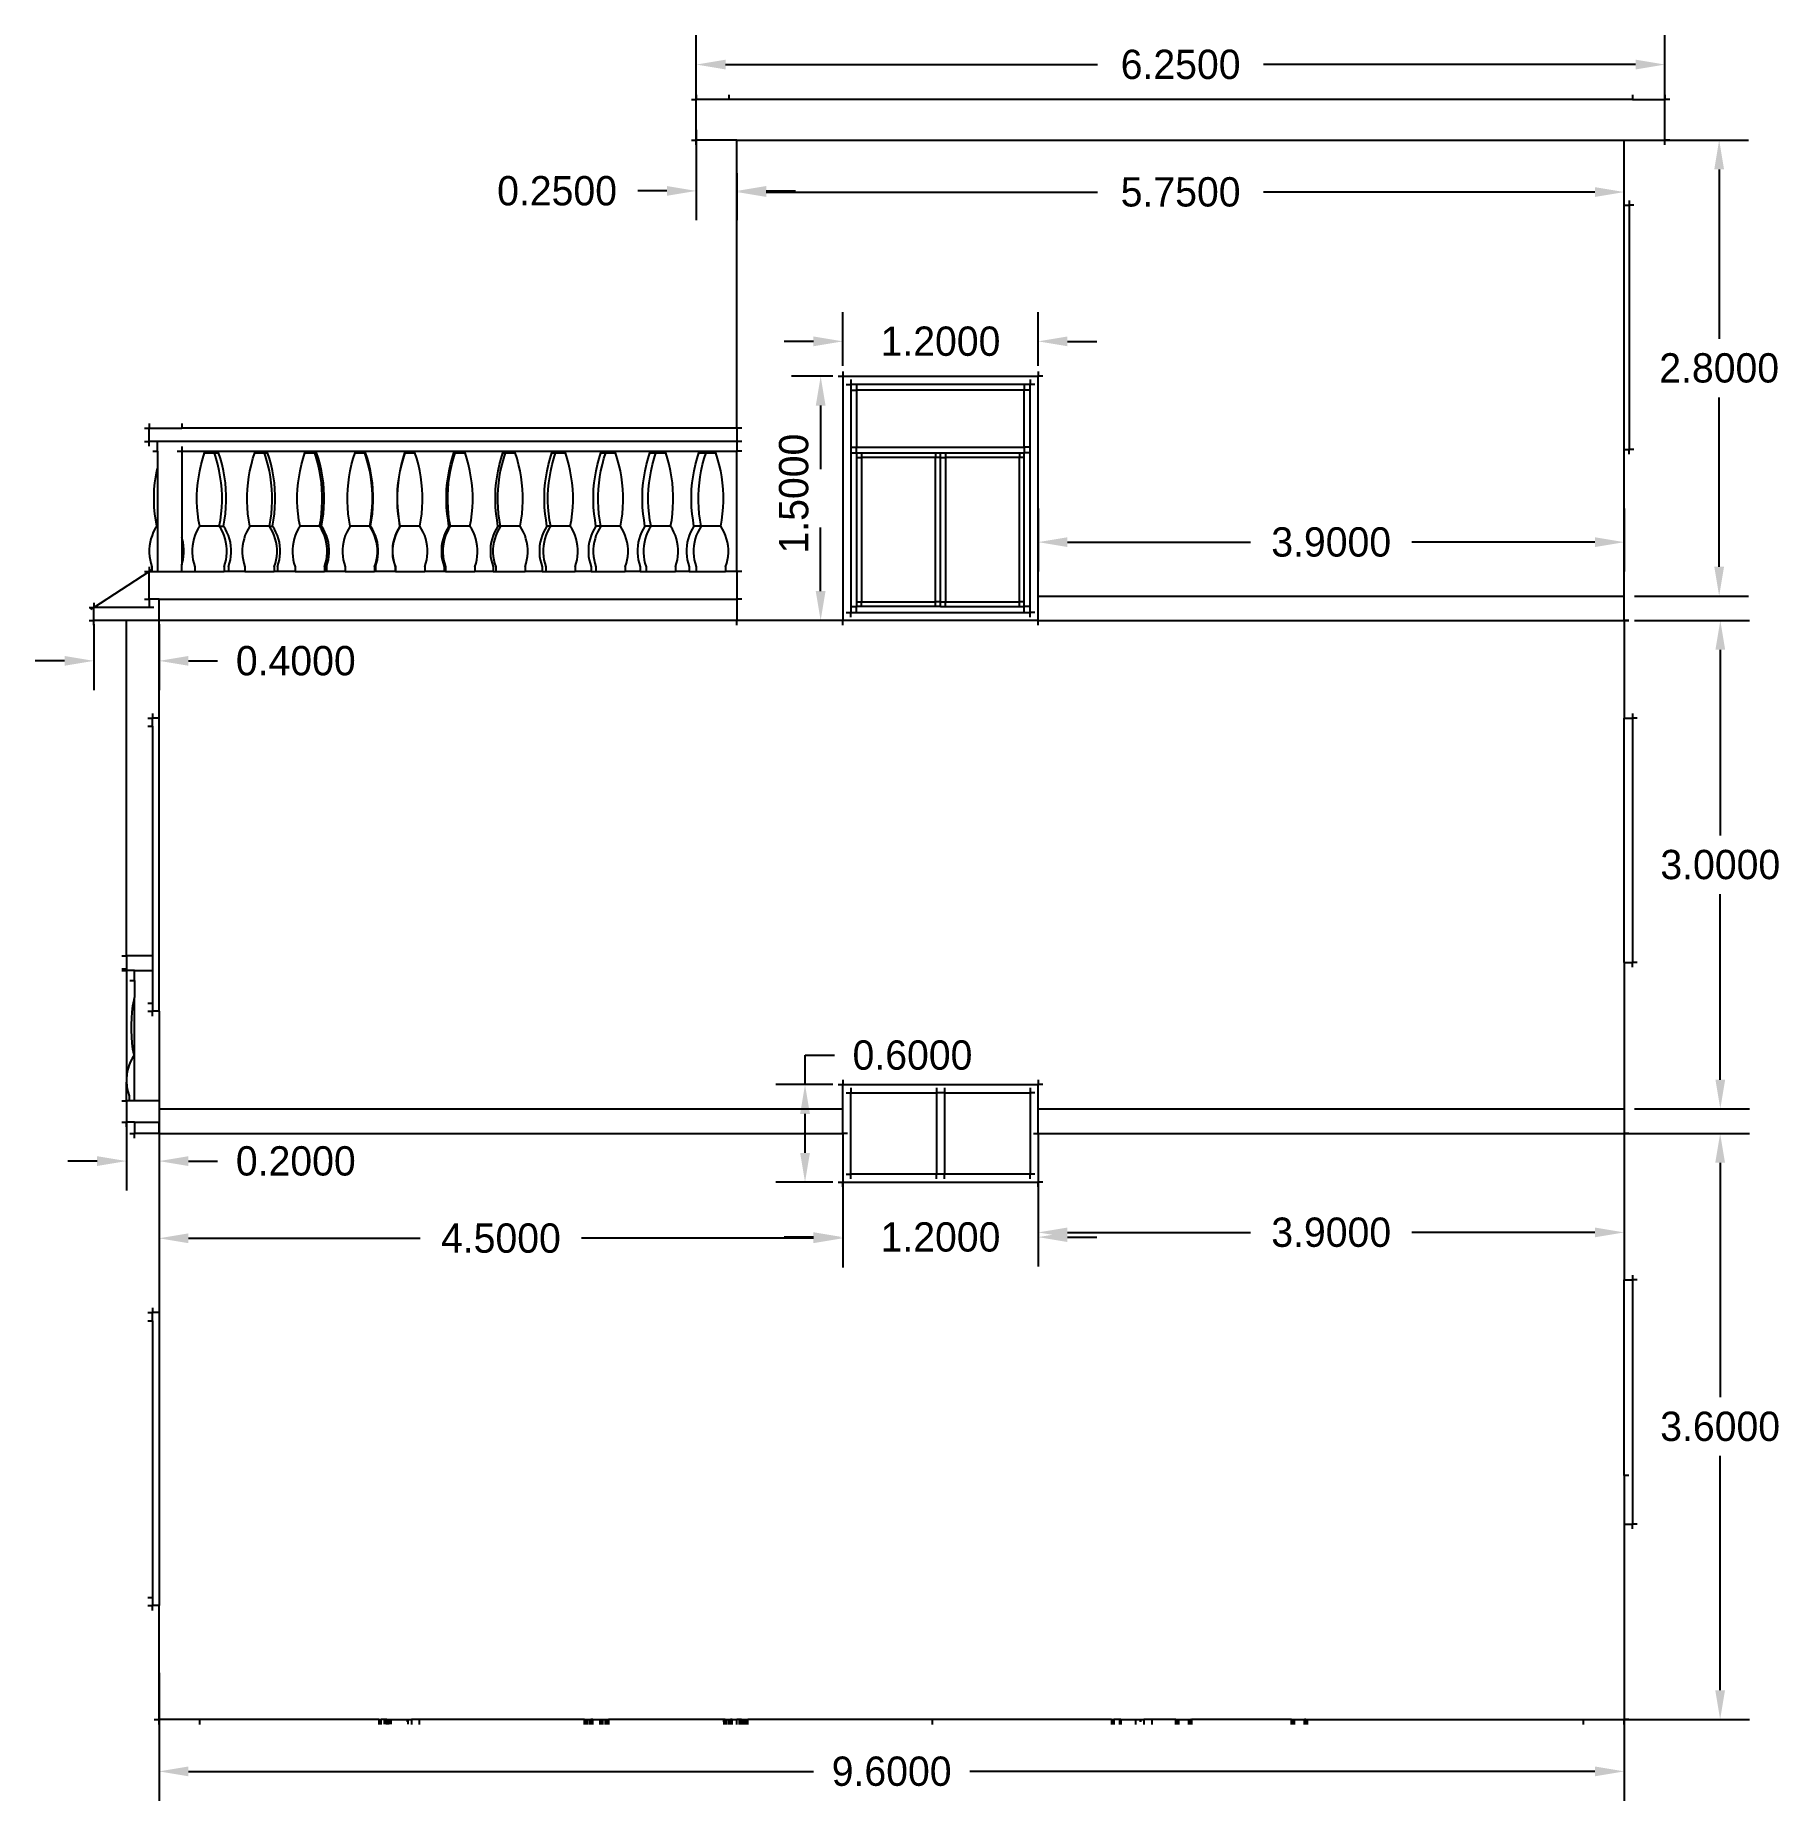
# Model space of a CAD drawing. Header units: metres. Extents: x -5.2 to 5.5, y -5.5 to 5.4.
import ezdxf

# ---------------------------------------------------------------- set-up
doc = ezdxf.new("R2010")
doc.units = ezdxf.units.M

msp = doc.modelspace()

# ---------------------------------------------------------------- texts
msp.add_text('1.5000', height=0.18, rotation=90).set_placement((-0.437, 2.186))
at = {"char_height": 0.18, "attachment_point": 5}
for s, insert in [('\\A1;6.2500', (1.85, 5.189)), ('\\A1;0.2500', (-1.98, 4.413)), ('\\A1;5.7500', (1.85, 4.406)), ('\\A1;1.2000', (0.375, 3.489)), ('\\A1;2.8000', (5.158, 3.325)), ('\\A1;3.9000', (2.775, 2.256)), ('\\A1;0.4000', (-3.585, 1.527)), ('\\A1;3.0000', (5.165, 0.275)), ('\\A1;0.6000', (0.203, -0.895)), ('\\A1;0.2000', (-3.585, -1.545)), ('\\A1;4.5000', (-2.325, -2.019)), ('\\A1;1.2000', (0.375, -2.012)), ('\\A1;3.9000', (2.775, -1.983)), ('\\A1;3.6000', (5.164, -3.175)), ('\\A1;9.6000', (0.075, -5.293))]:
    msp.add_mtext(s, dxfattribs=dict(at, insert=insert))

# ---------------------------------------------------------------- linework, layer by layer
for p, q in [((-1.125, 4.913), (-1.125, 5.369)), ((4.825, 4.913), (4.825, 5.369)), ((-0.945, 5.189), (1.34, 5.189)), ((4.645, 5.189), (2.36, 5.189)), ((-1.125, 5.004), (-1.125, 4.975)), ((-0.925, 5.004), (-0.925, 4.975)), ((4.625, 5.004), (4.625, 4.975)), ((4.825, 5.004), (4.825, 4.975)), ((-1.154, 4.975), (-1.125, 4.975)), ((-1.125, 4.725), (-1.125, 4.975)), ((-0.925, 4.975), (-1.125, 4.975)), ((4.625, 4.975), (-0.925, 4.975)), ((4.625, 4.975), (4.825, 4.975)), ((4.854, 4.975), (4.825, 4.975)), ((4.825, 4.725), (4.825, 4.975)), ((-1.125, 4.788), (-1.125, 4.233)), ((-1.154, 4.725), (-1.125, 4.725)), ((-1.125, 4.696), (-1.125, 4.725)), ((-0.875, 4.725), (-1.125, 4.725)), ((-0.875, 4.725), (4.575, 4.725)), ((-0.875, 2.955), (-0.875, 4.725)), ((4.575, 4.325), (4.575, 4.725)), ((4.575, 4.725), (4.825, 4.725)), ((4.637, 4.725), (5.338, 4.725)), ((4.854, 4.725), (4.825, 4.725)), ((4.825, 4.696), (4.825, 4.725)), ((-0.875, 3.903), (-0.875, 4.586)), ((4.575, 3.637), (4.575, 4.586)), ((-0.875, 4.523), (-0.875, 4.233)), ((5.158, 4.545), (5.158, 3.505)), ((-1.305, 4.413), (-1.485, 4.413)), ((-0.695, 4.413), (-0.515, 4.413)), ((-0.695, 4.406), (1.34, 4.406)), ((4.395, 4.406), (2.36, 4.406)), ((4.605, 4.354), (4.605, 4.325)), ((4.575, 2.825), (4.575, 4.325)), ((4.575, 4.325), (4.605, 4.325)), ((4.634, 4.325), (4.605, 4.325)), ((4.605, 4.325), (4.605, 2.825)), ((-0.225, 3.338), (-0.225, 3.669)), ((0.975, 3.338), (0.975, 3.669)), ((-0.405, 3.489), (-0.585, 3.489)), ((1.155, 3.489), (1.335, 3.489)), ((-0.287, 3.275), (-0.541, 3.275)), ((-0.254, 3.275), (-0.225, 3.275)), ((-0.225, 3.304), (-0.225, 3.275)), ((-0.225, 3.275), (-0.225, 1.775)), ((-0.225, 3.275), (0.975, 3.275)), ((-0.175, 3.254), (-0.175, 3.225)), ((0.925, 3.254), (0.925, 3.225)), ((0.975, 3.304), (0.975, 3.275)), ((1.004, 3.275), (0.975, 3.275)), ((0.975, 1.775), (0.975, 3.275)), ((-0.204, 3.225), (-0.175, 3.225)), ((0.925, 3.225), (-0.175, 3.225)), ((-0.175, 3.225), (-0.175, 1.825)), ((-0.169, 3.19), (-0.14, 3.19)), ((-0.14, 3.219), (-0.14, 3.19)), ((0.89, 3.19), (-0.14, 3.19)), ((-0.14, 3.19), (-0.14, 2.84)), ((0.89, 3.219), (0.89, 3.19)), ((0.919, 3.19), (0.89, 3.19)), ((0.89, 2.84), (0.89, 3.19)), ((0.954, 3.225), (0.925, 3.225)), ((0.925, 1.825), (0.925, 3.225)), ((5.158, 2.105), (5.158, 3.145)), ((-0.361, 3.095), (-0.361, 2.705)), ((-4.514, 2.955), (-4.485, 2.955)), ((-4.485, 2.984), (-4.485, 2.955)), ((-4.485, 2.875), (-4.485, 2.955)), ((-4.485, 2.955), (-4.285, 2.955)), ((-4.285, 2.984), (-4.285, 2.955)), ((-0.875, 2.955), (-4.285, 2.955)), ((-0.846, 2.955), (-0.875, 2.955)), ((-0.875, 2.955), (-0.875, 2.875)), ((-4.514, 2.875), (-4.485, 2.875)), ((-4.485, 2.846), (-4.485, 2.875)), ((-4.435, 2.875), (-4.485, 2.875)), ((-4.435, 2.815), (-4.435, 2.875)), ((-0.875, 2.875), (-4.435, 2.875)), ((-4.285, 2.844), (-4.285, 2.815)), ((-0.846, 2.875), (-0.875, 2.875)), ((-0.875, 2.875), (-0.875, 2.815)), ((-0.169, 2.84), (-0.14, 2.84)), ((-0.14, 2.84), (0.89, 2.84)), ((-0.14, 2.805), (-0.14, 2.84)), ((0.919, 2.84), (0.89, 2.84)), ((0.89, 2.84), (0.89, 2.805)), ((4.575, 2.825), (4.605, 2.825)), ((4.575, 1.775), (4.575, 2.825)), ((4.634, 2.825), (4.605, 2.825)), ((4.605, 2.796), (4.605, 2.825)), ((-4.464, 2.815), (-4.435, 2.815)), ((-4.438, 2.695), (-4.435, 2.71)), ((-4.435, 2.815), (-4.435, 2.71)), ((-4.435, 2.71), (-4.435, 2.355)), ((-4.314, 2.815), (-4.285, 2.815)), ((-4.285, 2.815), (-4.145, 2.815)), ((-4.285, 2.815), (-4.285, 2.284)), ((-4.175, 2.695), (-4.166, 2.732)), ((-4.166, 2.732), (-4.156, 2.769)), ((-4.156, 2.769), (-4.145, 2.805)), ((-4.145, 2.815), (-4.144, 2.815)), ((-4.145, 2.805), (-4.145, 2.815)), ((-4.145, 2.805), (-4.144, 2.805)), ((-4.144, 2.815), (-4.141, 2.815)), ((-4.144, 2.805), (-4.144, 2.815)), ((-4.144, 2.805), (-4.141, 2.805)), ((-4.141, 2.815), (-4.136, 2.815)), ((-4.141, 2.805), (-4.141, 2.815)), ((-4.141, 2.805), (-4.136, 2.805)), ((-4.136, 2.815), (-4.13, 2.815)), ((-4.136, 2.805), (-4.136, 2.815)), ((-4.136, 2.805), (-4.13, 2.805)), ((-4.13, 2.815), (-4.123, 2.815)), ((-4.13, 2.805), (-4.13, 2.815)), ((-4.13, 2.805), (-4.123, 2.805)), ((-4.123, 2.815), (-4.115, 2.815)), ((-4.123, 2.805), (-4.123, 2.815)), ((-4.123, 2.805), (-4.115, 2.805)), ((-4.115, 2.805), (-4.115, 2.815)), ((-4.115, 2.815), (-4.107, 2.815)), ((-4.115, 2.805), (-4.107, 2.805)), ((-4.107, 2.805), (-4.107, 2.815)), ((-4.107, 2.815), (-4.1, 2.815)), ((-4.107, 2.805), (-4.1, 2.805)), ((-4.1, 2.805), (-4.1, 2.815)), ((-4.1, 2.815), (-4.094, 2.815)), ((-4.1, 2.805), (-4.094, 2.805)), ((-4.094, 2.815), (-4.089, 2.815)), ((-4.094, 2.805), (-4.094, 2.815)), ((-4.094, 2.805), (-4.089, 2.805)), ((-4.089, 2.815), (-4.086, 2.815)), ((-4.089, 2.805), (-4.089, 2.815)), ((-4.089, 2.805), (-4.086, 2.805)), ((-4.086, 2.815), (-4.085, 2.815)), ((-4.086, 2.805), (-4.086, 2.815)), ((-4.086, 2.805), (-4.085, 2.805)), ((-4.085, 2.815), (-4.081, 2.815)), ((-4.085, 2.805), (-4.085, 2.815)), ((-4.085, 2.805), (-4.081, 2.805)), ((-4.074, 2.769), (-4.085, 2.805)), ((-4.081, 2.805), (-4.081, 2.815)), ((-4.081, 2.815), (-4.074, 2.815)), ((-4.081, 2.805), (-4.074, 2.805)), ((-4.074, 2.805), (-4.074, 2.815)), ((-4.074, 2.815), (-4.068, 2.815)), ((-4.074, 2.805), (-4.068, 2.805)), ((-4.064, 2.732), (-4.074, 2.769)), ((-4.068, 2.815), (-4.063, 2.815)), ((-4.068, 2.805), (-4.068, 2.815)), ((-4.068, 2.805), (-4.063, 2.805)), ((-4.055, 2.695), (-4.064, 2.732)), ((-4.063, 2.815), (-4.06, 2.815)), ((-4.063, 2.805), (-4.063, 2.815)), ((-4.063, 2.805), (-4.06, 2.805)), ((-4.06, 2.815), (-4.059, 2.815)), ((-4.06, 2.805), (-4.06, 2.815)), ((-4.06, 2.805), (-4.059, 2.805)), ((-4.059, 2.805), (-4.059, 2.815)), ((-4.059, 2.815), (-3.837, 2.815)), ((-4.047, 2.769), (-4.059, 2.805)), ((-4.038, 2.732), (-4.047, 2.769)), ((-4.029, 2.695), (-4.038, 2.732)), ((-3.867, 2.695), (-3.858, 2.732)), ((-3.858, 2.732), (-3.848, 2.769)), ((-3.848, 2.769), (-3.837, 2.805)), ((-3.837, 2.815), (-3.836, 2.815)), ((-3.837, 2.805), (-3.837, 2.815)), ((-3.837, 2.805), (-3.836, 2.805)), ((-3.836, 2.815), (-3.833, 2.815)), ((-3.836, 2.805), (-3.836, 2.815)), ((-3.836, 2.805), (-3.833, 2.805)), ((-3.833, 2.815), (-3.828, 2.815)), ((-3.833, 2.805), (-3.833, 2.815)), ((-3.833, 2.805), (-3.828, 2.805)), ((-3.828, 2.815), (-3.822, 2.815)), ((-3.828, 2.805), (-3.828, 2.815)), ((-3.828, 2.805), (-3.822, 2.805)), ((-3.822, 2.815), (-3.815, 2.815)), ((-3.822, 2.805), (-3.822, 2.815)), ((-3.822, 2.805), (-3.815, 2.805)), ((-3.815, 2.815), (-3.807, 2.815)), ((-3.815, 2.805), (-3.815, 2.815)), ((-3.815, 2.805), (-3.807, 2.805)), ((-3.807, 2.805), (-3.807, 2.815)), ((-3.807, 2.815), (-3.799, 2.815)), ((-3.807, 2.805), (-3.799, 2.805)), ((-3.799, 2.805), (-3.799, 2.815)), ((-3.799, 2.815), (-3.792, 2.815)), ((-3.799, 2.805), (-3.792, 2.805)), ((-3.792, 2.805), (-3.792, 2.815)), ((-3.792, 2.815), (-3.786, 2.815)), ((-3.792, 2.805), (-3.786, 2.805)), ((-3.786, 2.815), (-3.781, 2.815)), ((-3.786, 2.805), (-3.786, 2.815)), ((-3.786, 2.805), (-3.781, 2.805)), ((-3.781, 2.815), (-3.778, 2.815)), ((-3.781, 2.805), (-3.781, 2.815)), ((-3.781, 2.805), (-3.778, 2.805)), ((-3.778, 2.815), (-3.777, 2.815)), ((-3.778, 2.805), (-3.778, 2.815)), ((-3.778, 2.805), (-3.777, 2.805)), ((-3.777, 2.805), (-3.777, 2.815)), ((-3.777, 2.815), (-3.773, 2.815)), ((-3.766, 2.769), (-3.777, 2.805)), ((-3.777, 2.805), (-3.773, 2.805)), ((-3.773, 2.805), (-3.773, 2.815)), ((-3.773, 2.815), (-3.767, 2.815)), ((-3.773, 2.805), (-3.767, 2.805)), ((-3.767, 2.815), (-3.762, 2.815)), ((-3.767, 2.805), (-3.767, 2.815)), ((-3.767, 2.805), (-3.762, 2.805)), ((-3.756, 2.732), (-3.766, 2.769)), ((-3.762, 2.815), (-3.759, 2.815)), ((-3.762, 2.805), (-3.762, 2.815)), ((-3.762, 2.805), (-3.759, 2.805)), ((-3.759, 2.815), (-3.758, 2.815)), ((-3.759, 2.805), (-3.759, 2.815)), ((-3.759, 2.805), (-3.758, 2.805)), ((-3.758, 2.815), (-3.529, 2.815)), ((-3.758, 2.805), (-3.758, 2.815)), ((-3.746, 2.769), (-3.758, 2.805)), ((-3.747, 2.695), (-3.756, 2.732)), ((-3.737, 2.732), (-3.746, 2.769)), ((-3.728, 2.695), (-3.737, 2.732)), ((-3.559, 2.695), (-3.55, 2.732)), ((-3.55, 2.732), (-3.54, 2.769)), ((-3.54, 2.769), (-3.529, 2.805)), ((-3.529, 2.815), (-3.528, 2.815)), ((-3.529, 2.805), (-3.529, 2.815)), ((-3.529, 2.805), (-3.528, 2.805)), ((-3.528, 2.815), (-3.525, 2.815)), ((-3.528, 2.805), (-3.528, 2.815)), ((-3.528, 2.805), (-3.525, 2.805)), ((-3.525, 2.815), (-3.52, 2.815)), ((-3.525, 2.805), (-3.525, 2.815)), ((-3.525, 2.805), (-3.52, 2.805)), ((-3.52, 2.815), (-3.514, 2.815)), ((-3.52, 2.805), (-3.52, 2.815)), ((-3.52, 2.805), (-3.514, 2.805)), ((-3.514, 2.815), (-3.507, 2.815)), ((-3.514, 2.805), (-3.514, 2.815)), ((-3.514, 2.805), (-3.507, 2.805)), ((-3.507, 2.815), (-3.499, 2.815)), ((-3.507, 2.805), (-3.507, 2.815)), ((-3.507, 2.805), (-3.499, 2.805)), ((-3.499, 2.805), (-3.499, 2.815)), ((-3.499, 2.815), (-3.491, 2.815)), ((-3.499, 2.805), (-3.491, 2.805)), ((-3.491, 2.805), (-3.491, 2.815)), ((-3.491, 2.815), (-3.484, 2.815)), ((-3.491, 2.805), (-3.484, 2.805)), ((-3.484, 2.805), (-3.484, 2.815)), ((-3.484, 2.815), (-3.478, 2.815)), ((-3.484, 2.805), (-3.478, 2.805)), ((-3.478, 2.815), (-3.473, 2.815)), ((-3.478, 2.805), (-3.478, 2.815)), ((-3.478, 2.805), (-3.473, 2.805)), ((-3.473, 2.815), (-3.47, 2.815)), ((-3.473, 2.805), (-3.473, 2.815)), ((-3.473, 2.805), (-3.47, 2.805)), ((-3.47, 2.815), (-3.469, 2.815)), ((-3.47, 2.805), (-3.47, 2.815)), ((-3.47, 2.805), (-3.469, 2.805)), ((-3.469, 2.805), (-3.469, 2.815)), ((-3.469, 2.815), (-3.466, 2.815)), ((-3.458, 2.769), (-3.469, 2.805)), ((-3.469, 2.805), (-3.466, 2.805)), ((-3.466, 2.815), (-3.461, 2.815)), ((-3.466, 2.805), (-3.466, 2.815)), ((-3.466, 2.805), (-3.461, 2.805)), ((-3.461, 2.815), (-3.458, 2.815)), ((-3.461, 2.805), (-3.461, 2.815)), ((-3.461, 2.805), (-3.458, 2.805)), ((-3.458, 2.815), (-3.457, 2.815)), ((-3.458, 2.805), (-3.458, 2.815)), ((-3.458, 2.805), (-3.457, 2.805)), ((-3.448, 2.732), (-3.458, 2.769)), ((-3.457, 2.815), (-3.221, 2.815)), ((-3.457, 2.805), (-3.457, 2.815)), ((-3.445, 2.769), (-3.457, 2.805)), ((-3.439, 2.695), (-3.448, 2.732)), ((-3.436, 2.732), (-3.445, 2.769)), ((-3.427, 2.695), (-3.436, 2.732)), ((-3.251, 2.695), (-3.242, 2.732)), ((-3.242, 2.732), (-3.232, 2.769)), ((-3.232, 2.769), (-3.221, 2.805)), ((-3.221, 2.815), (-3.22, 2.815)), ((-3.221, 2.805), (-3.221, 2.815)), ((-3.221, 2.805), (-3.22, 2.805)), ((-3.22, 2.815), (-3.217, 2.815)), ((-3.22, 2.805), (-3.22, 2.815)), ((-3.22, 2.805), (-3.217, 2.805)), ((-3.217, 2.815), (-3.212, 2.815)), ((-3.217, 2.805), (-3.217, 2.815)), ((-3.217, 2.805), (-3.212, 2.805)), ((-3.212, 2.815), (-3.206, 2.815)), ((-3.212, 2.805), (-3.212, 2.815)), ((-3.212, 2.805), (-3.206, 2.805)), ((-3.206, 2.815), (-3.199, 2.815)), ((-3.206, 2.805), (-3.206, 2.815)), ((-3.206, 2.805), (-3.199, 2.805)), ((-3.199, 2.815), (-3.191, 2.815)), ((-3.199, 2.805), (-3.199, 2.815)), ((-3.199, 2.805), (-3.191, 2.805)), ((-3.191, 2.805), (-3.191, 2.815)), ((-3.191, 2.815), (-3.183, 2.815)), ((-3.191, 2.805), (-3.183, 2.805)), ((-3.183, 2.805), (-3.183, 2.815)), ((-3.183, 2.815), (-3.176, 2.815)), ((-3.183, 2.805), (-3.176, 2.805)), ((-3.176, 2.805), (-3.176, 2.815)), ((-3.176, 2.815), (-3.17, 2.815)), ((-3.176, 2.805), (-3.17, 2.805)), ((-3.17, 2.815), (-3.165, 2.815)), ((-3.17, 2.805), (-3.17, 2.815)), ((-3.17, 2.805), (-3.165, 2.805)), ((-3.165, 2.815), (-3.162, 2.815)), ((-3.165, 2.805), (-3.165, 2.815)), ((-3.165, 2.805), (-3.162, 2.805)), ((-3.162, 2.815), (-3.161, 2.815)), ((-3.162, 2.805), (-3.162, 2.815)), ((-3.162, 2.805), (-3.161, 2.805)), ((-3.161, 2.805), (-3.161, 2.815)), ((-3.161, 2.815), (-3.16, 2.815)), ((-3.15, 2.769), (-3.161, 2.805)), ((-3.161, 2.805), (-3.16, 2.805)), ((-3.16, 2.815), (-3.157, 2.815)), ((-3.16, 2.805), (-3.16, 2.815)), ((-3.16, 2.805), (-3.157, 2.805)), ((-3.157, 2.815), (-3.156, 2.815)), ((-3.157, 2.805), (-3.157, 2.815)), ((-3.157, 2.805), (-3.156, 2.805)), ((-3.156, 2.815), (-2.915, 2.815)), ((-3.156, 2.805), (-3.156, 2.815)), ((-3.144, 2.769), (-3.156, 2.805)), ((-3.14, 2.732), (-3.15, 2.769)), ((-3.135, 2.732), (-3.144, 2.769)), ((-3.131, 2.695), (-3.14, 2.732)), ((-3.126, 2.695), (-3.135, 2.732)), ((-2.944, 2.695), (-2.936, 2.732)), ((-2.943, 2.695), (-2.934, 2.732)), ((-2.936, 2.732), (-2.926, 2.769)), ((-2.934, 2.732), (-2.924, 2.769)), ((-2.926, 2.769), (-2.915, 2.805)), ((-2.924, 2.769), (-2.913, 2.805)), ((-2.915, 2.815), (-2.914, 2.815)), ((-2.915, 2.805), (-2.915, 2.815)), ((-2.915, 2.805), (-2.914, 2.805)), ((-2.914, 2.815), (-2.913, 2.815)), ((-2.914, 2.805), (-2.914, 2.815)), ((-2.914, 2.805), (-2.913, 2.805)), ((-2.913, 2.815), (-2.912, 2.815)), ((-2.913, 2.805), (-2.913, 2.815)), ((-2.913, 2.805), (-2.912, 2.805)), ((-2.912, 2.815), (-2.909, 2.815)), ((-2.912, 2.805), (-2.912, 2.815)), ((-2.912, 2.805), (-2.909, 2.805)), ((-2.909, 2.815), (-2.904, 2.815)), ((-2.909, 2.805), (-2.909, 2.815)), ((-2.909, 2.805), (-2.904, 2.805)), ((-2.904, 2.815), (-2.898, 2.815)), ((-2.904, 2.805), (-2.904, 2.815)), ((-2.904, 2.805), (-2.898, 2.805)), ((-2.898, 2.815), (-2.891, 2.815)), ((-2.898, 2.805), (-2.898, 2.815)), ((-2.898, 2.805), (-2.891, 2.805)), ((-2.891, 2.815), (-2.883, 2.815)), ((-2.891, 2.805), (-2.891, 2.815)), ((-2.891, 2.805), (-2.883, 2.805)), ((-2.883, 2.805), (-2.883, 2.815)), ((-2.883, 2.815), (-2.875, 2.815)), ((-2.883, 2.805), (-2.875, 2.805)), ((-2.875, 2.805), (-2.875, 2.815)), ((-2.875, 2.815), (-2.868, 2.815)), ((-2.875, 2.805), (-2.868, 2.805)), ((-2.868, 2.805), (-2.868, 2.815)), ((-2.868, 2.815), (-2.862, 2.815)), ((-2.868, 2.805), (-2.862, 2.805)), ((-2.862, 2.815), (-2.857, 2.815)), ((-2.862, 2.805), (-2.862, 2.815)), ((-2.862, 2.805), (-2.857, 2.805)), ((-2.857, 2.815), (-2.854, 2.815)), ((-2.857, 2.805), (-2.857, 2.815)), ((-2.857, 2.805), (-2.854, 2.805)), ((-2.854, 2.815), (-2.853, 2.815)), ((-2.854, 2.805), (-2.854, 2.815)), ((-2.854, 2.805), (-2.853, 2.805)), ((-2.853, 2.815), (-2.614, 2.815)), ((-2.853, 2.805), (-2.853, 2.815)), ((-2.842, 2.769), (-2.853, 2.805)), ((-2.832, 2.732), (-2.842, 2.769)), ((-2.823, 2.695), (-2.832, 2.732)), ((-2.643, 2.695), (-2.635, 2.732)), ((-2.635, 2.732), (-2.625, 2.769)), ((-2.635, 2.695), (-2.626, 2.732)), ((-2.626, 2.732), (-2.616, 2.769)), ((-2.625, 2.769), (-2.614, 2.805)), ((-2.616, 2.769), (-2.605, 2.805)), ((-2.614, 2.815), (-2.613, 2.815)), ((-2.614, 2.805), (-2.614, 2.815)), ((-2.614, 2.805), (-2.613, 2.805)), ((-2.613, 2.815), (-2.61, 2.815)), ((-2.613, 2.805), (-2.613, 2.815)), ((-2.613, 2.805), (-2.61, 2.805)), ((-2.61, 2.815), (-2.605, 2.815)), ((-2.61, 2.805), (-2.61, 2.815)), ((-2.61, 2.805), (-2.605, 2.805)), ((-2.605, 2.815), (-2.604, 2.815)), ((-2.605, 2.805), (-2.605, 2.815)), ((-2.605, 2.815), (-2.605, 2.815)), ((-2.605, 2.805), (-2.605, 2.815)), ((-2.605, 2.805), (-2.604, 2.805)), ((-2.605, 2.805), (-2.605, 2.805)), ((-2.604, 2.815), (-2.601, 2.815)), ((-2.604, 2.805), (-2.604, 2.815)), ((-2.604, 2.805), (-2.601, 2.805)), ((-2.601, 2.815), (-2.596, 2.815)), ((-2.601, 2.805), (-2.601, 2.815)), ((-2.601, 2.805), (-2.596, 2.805)), ((-2.596, 2.815), (-2.59, 2.815)), ((-2.596, 2.805), (-2.596, 2.815)), ((-2.596, 2.805), (-2.59, 2.805)), ((-2.59, 2.815), (-2.583, 2.815)), ((-2.59, 2.805), (-2.59, 2.815)), ((-2.59, 2.805), (-2.583, 2.805)), ((-2.583, 2.815), (-2.575, 2.815)), ((-2.583, 2.805), (-2.583, 2.815)), ((-2.583, 2.805), (-2.575, 2.805)), ((-2.575, 2.805), (-2.575, 2.815)), ((-2.575, 2.815), (-2.567, 2.815)), ((-2.575, 2.805), (-2.567, 2.805)), ((-2.567, 2.805), (-2.567, 2.815)), ((-2.567, 2.815), (-2.56, 2.815)), ((-2.567, 2.805), (-2.56, 2.805)), ((-2.56, 2.805), (-2.56, 2.815)), ((-2.56, 2.815), (-2.554, 2.815)), ((-2.56, 2.805), (-2.554, 2.805)), ((-2.554, 2.815), (-2.549, 2.815)), ((-2.554, 2.805), (-2.554, 2.815)), ((-2.554, 2.805), (-2.549, 2.805)), ((-2.549, 2.815), (-2.546, 2.815)), ((-2.549, 2.805), (-2.549, 2.815)), ((-2.549, 2.805), (-2.546, 2.805)), ((-2.546, 2.815), (-2.545, 2.815)), ((-2.546, 2.805), (-2.546, 2.815)), ((-2.546, 2.805), (-2.545, 2.805)), ((-2.545, 2.815), (-2.313, 2.815)), ((-2.545, 2.805), (-2.545, 2.815)), ((-2.534, 2.769), (-2.545, 2.805)), ((-2.524, 2.732), (-2.534, 2.769)), ((-2.515, 2.695), (-2.524, 2.732)), ((-2.342, 2.695), (-2.334, 2.732)), ((-2.334, 2.732), (-2.324, 2.769)), ((-2.327, 2.695), (-2.318, 2.732)), ((-2.324, 2.769), (-2.313, 2.805)), ((-2.318, 2.732), (-2.308, 2.769)), ((-2.313, 2.815), (-2.312, 2.815)), ((-2.313, 2.805), (-2.313, 2.815)), ((-2.313, 2.805), (-2.312, 2.805)), ((-2.312, 2.815), (-2.309, 2.815)), ((-2.312, 2.805), (-2.312, 2.815)), ((-2.312, 2.805), (-2.309, 2.805)), ((-2.309, 2.815), (-2.304, 2.815)), ((-2.309, 2.805), (-2.309, 2.815)), ((-2.309, 2.805), (-2.304, 2.805)), ((-2.308, 2.769), (-2.297, 2.805)), ((-2.304, 2.815), (-2.298, 2.815)), ((-2.304, 2.805), (-2.304, 2.815)), ((-2.304, 2.805), (-2.298, 2.805)), ((-2.298, 2.815), (-2.297, 2.815)), ((-2.298, 2.805), (-2.298, 2.815)), ((-2.298, 2.805), (-2.297, 2.805)), ((-2.297, 2.815), (-2.296, 2.815)), ((-2.297, 2.805), (-2.297, 2.815)), ((-2.297, 2.805), (-2.296, 2.805)), ((-2.296, 2.815), (-2.293, 2.815)), ((-2.296, 2.805), (-2.296, 2.815)), ((-2.296, 2.805), (-2.293, 2.805)), ((-2.293, 2.815), (-2.288, 2.815)), ((-2.293, 2.805), (-2.293, 2.815)), ((-2.293, 2.805), (-2.288, 2.805)), ((-2.288, 2.815), (-2.282, 2.815)), ((-2.288, 2.805), (-2.288, 2.815)), ((-2.288, 2.805), (-2.282, 2.805)), ((-2.282, 2.815), (-2.275, 2.815)), ((-2.282, 2.805), (-2.282, 2.815)), ((-2.282, 2.805), (-2.275, 2.805)), ((-2.275, 2.815), (-2.267, 2.815)), ((-2.275, 2.805), (-2.275, 2.815)), ((-2.275, 2.805), (-2.267, 2.805)), ((-2.267, 2.805), (-2.267, 2.815)), ((-2.267, 2.815), (-2.259, 2.815)), ((-2.267, 2.805), (-2.259, 2.805)), ((-2.259, 2.805), (-2.259, 2.815)), ((-2.259, 2.815), (-2.252, 2.815)), ((-2.259, 2.805), (-2.252, 2.805)), ((-2.252, 2.805), (-2.252, 2.815)), ((-2.252, 2.815), (-2.246, 2.815)), ((-2.252, 2.805), (-2.246, 2.805)), ((-2.246, 2.815), (-2.241, 2.815)), ((-2.246, 2.805), (-2.246, 2.815)), ((-2.246, 2.805), (-2.241, 2.805)), ((-2.241, 2.815), (-2.238, 2.815)), ((-2.241, 2.805), (-2.241, 2.815)), ((-2.241, 2.805), (-2.238, 2.805)), ((-2.238, 2.815), (-2.237, 2.815)), ((-2.238, 2.805), (-2.238, 2.815)), ((-2.238, 2.805), (-2.237, 2.805)), ((-2.237, 2.815), (-2.012, 2.815)), ((-2.237, 2.805), (-2.237, 2.815)), ((-2.226, 2.769), (-2.237, 2.805)), ((-2.216, 2.732), (-2.226, 2.769)), ((-2.207, 2.695), (-2.216, 2.732)), ((-2.041, 2.695), (-2.033, 2.732)), ((-2.033, 2.732), (-2.023, 2.769)), ((-2.023, 2.769), (-2.012, 2.805)), ((-2.019, 2.695), (-2.01, 2.732)), ((-2.012, 2.815), (-2.011, 2.815)), ((-2.012, 2.805), (-2.012, 2.815)), ((-2.012, 2.805), (-2.011, 2.805)), ((-2.011, 2.815), (-2.008, 2.815)), ((-2.011, 2.805), (-2.011, 2.815)), ((-2.011, 2.805), (-2.008, 2.805)), ((-2.01, 2.732), (-2, 2.769)), ((-2.008, 2.815), (-2.003, 2.815)), ((-2.008, 2.805), (-2.008, 2.815)), ((-2.008, 2.805), (-2.003, 2.805)), ((-2.003, 2.815), (-1.997, 2.815)), ((-2.003, 2.805), (-2.003, 2.815)), ((-2.003, 2.805), (-1.997, 2.805)), ((-2, 2.769), (-1.989, 2.805)), ((-1.997, 2.815), (-1.99, 2.815)), ((-1.997, 2.805), (-1.997, 2.815)), ((-1.997, 2.805), (-1.99, 2.805)), ((-1.99, 2.815), (-1.989, 2.815)), ((-1.99, 2.805), (-1.99, 2.815)), ((-1.99, 2.805), (-1.989, 2.805)), ((-1.989, 2.815), (-1.988, 2.815)), ((-1.989, 2.805), (-1.989, 2.815)), ((-1.989, 2.805), (-1.988, 2.805)), ((-1.988, 2.815), (-1.985, 2.815)), ((-1.988, 2.805), (-1.988, 2.815)), ((-1.988, 2.805), (-1.985, 2.805)), ((-1.985, 2.815), (-1.98, 2.815)), ((-1.985, 2.805), (-1.985, 2.815)), ((-1.985, 2.805), (-1.98, 2.805)), ((-1.98, 2.815), (-1.974, 2.815)), ((-1.98, 2.805), (-1.98, 2.815)), ((-1.98, 2.805), (-1.974, 2.805)), ((-1.974, 2.815), (-1.967, 2.815)), ((-1.974, 2.805), (-1.974, 2.815)), ((-1.974, 2.805), (-1.967, 2.805)), ((-1.967, 2.815), (-1.959, 2.815)), ((-1.967, 2.805), (-1.967, 2.815)), ((-1.967, 2.805), (-1.959, 2.805)), ((-1.959, 2.805), (-1.959, 2.815)), ((-1.959, 2.815), (-1.951, 2.815)), ((-1.959, 2.805), (-1.951, 2.805)), ((-1.951, 2.805), (-1.951, 2.815)), ((-1.951, 2.815), (-1.944, 2.815)), ((-1.951, 2.805), (-1.944, 2.805)), ((-1.944, 2.805), (-1.944, 2.815)), ((-1.944, 2.815), (-1.938, 2.815)), ((-1.944, 2.805), (-1.938, 2.805)), ((-1.938, 2.815), (-1.933, 2.815)), ((-1.938, 2.805), (-1.938, 2.815)), ((-1.938, 2.805), (-1.933, 2.805)), ((-1.933, 2.815), (-1.93, 2.815)), ((-1.933, 2.805), (-1.933, 2.815)), ((-1.933, 2.805), (-1.93, 2.805)), ((-1.93, 2.815), (-1.929, 2.815)), ((-1.93, 2.805), (-1.93, 2.815)), ((-1.93, 2.805), (-1.929, 2.805)), ((-1.929, 2.815), (-1.711, 2.815)), ((-1.929, 2.805), (-1.929, 2.815)), ((-1.918, 2.769), (-1.929, 2.805)), ((-1.908, 2.732), (-1.918, 2.769)), ((-1.899, 2.695), (-1.908, 2.732)), ((-1.74, 2.695), (-1.732, 2.732)), ((-1.732, 2.732), (-1.722, 2.769)), ((-1.722, 2.769), (-1.711, 2.805)), ((-1.711, 2.815), (-1.71, 2.815)), ((-1.711, 2.805), (-1.711, 2.815)), ((-1.711, 2.805), (-1.71, 2.805)), ((-1.711, 2.695), (-1.702, 2.732)), ((-1.71, 2.815), (-1.707, 2.815)), ((-1.71, 2.805), (-1.71, 2.815)), ((-1.71, 2.805), (-1.707, 2.805)), ((-1.707, 2.815), (-1.702, 2.815)), ((-1.707, 2.805), (-1.707, 2.815)), ((-1.707, 2.805), (-1.702, 2.805)), ((-1.702, 2.815), (-1.696, 2.815)), ((-1.702, 2.805), (-1.702, 2.815)), ((-1.702, 2.805), (-1.696, 2.805)), ((-1.702, 2.732), (-1.692, 2.769)), ((-1.696, 2.815), (-1.689, 2.815)), ((-1.696, 2.805), (-1.696, 2.815)), ((-1.696, 2.805), (-1.689, 2.805)), ((-1.692, 2.769), (-1.681, 2.805)), ((-1.689, 2.815), (-1.681, 2.815)), ((-1.689, 2.805), (-1.689, 2.815)), ((-1.689, 2.805), (-1.681, 2.805)), ((-1.681, 2.815), (-1.68, 2.815)), ((-1.681, 2.805), (-1.681, 2.815)), ((-1.681, 2.805), (-1.681, 2.815)), ((-1.681, 2.815), (-1.681, 2.815)), ((-1.681, 2.805), (-1.68, 2.805)), ((-1.681, 2.805), (-1.681, 2.805)), ((-1.68, 2.815), (-1.677, 2.815)), ((-1.68, 2.805), (-1.68, 2.815)), ((-1.68, 2.805), (-1.677, 2.805)), ((-1.677, 2.815), (-1.672, 2.815)), ((-1.677, 2.805), (-1.677, 2.815)), ((-1.677, 2.805), (-1.672, 2.805)), ((-1.672, 2.815), (-1.666, 2.815)), ((-1.672, 2.805), (-1.672, 2.815)), ((-1.672, 2.805), (-1.666, 2.805)), ((-1.666, 2.815), (-1.659, 2.815)), ((-1.666, 2.805), (-1.666, 2.815)), ((-1.666, 2.805), (-1.659, 2.805)), ((-1.659, 2.815), (-1.651, 2.815)), ((-1.659, 2.805), (-1.659, 2.815)), ((-1.659, 2.805), (-1.651, 2.805)), ((-1.651, 2.805), (-1.651, 2.815)), ((-1.651, 2.815), (-1.643, 2.815)), ((-1.651, 2.805), (-1.643, 2.805)), ((-1.643, 2.805), (-1.643, 2.815)), ((-1.643, 2.815), (-1.636, 2.815)), ((-1.643, 2.805), (-1.636, 2.805)), ((-1.636, 2.805), (-1.636, 2.815)), ((-1.636, 2.815), (-1.63, 2.815)), ((-1.636, 2.805), (-1.63, 2.805)), ((-1.63, 2.815), (-1.625, 2.815)), ((-1.63, 2.805), (-1.63, 2.815)), ((-1.63, 2.805), (-1.625, 2.805)), ((-1.625, 2.815), (-1.622, 2.815)), ((-1.625, 2.805), (-1.625, 2.815)), ((-1.625, 2.805), (-1.622, 2.805)), ((-1.622, 2.815), (-1.621, 2.815)), ((-1.622, 2.805), (-1.622, 2.815)), ((-1.622, 2.805), (-1.621, 2.805)), ((-1.621, 2.815), (-1.41, 2.815)), ((-1.621, 2.805), (-1.621, 2.815)), ((-1.61, 2.769), (-1.621, 2.805)), ((-1.6, 2.732), (-1.61, 2.769)), ((-1.591, 2.695), (-1.6, 2.732)), ((-1.439, 2.695), (-1.431, 2.732)), ((-1.431, 2.732), (-1.421, 2.769)), ((-1.421, 2.769), (-1.41, 2.805)), ((-1.41, 2.815), (-1.409, 2.815)), ((-1.41, 2.805), (-1.41, 2.815)), ((-1.41, 2.805), (-1.409, 2.805)), ((-1.409, 2.815), (-1.406, 2.815)), ((-1.409, 2.805), (-1.409, 2.815)), ((-1.409, 2.805), (-1.406, 2.805)), ((-1.406, 2.815), (-1.401, 2.815)), ((-1.406, 2.805), (-1.406, 2.815)), ((-1.406, 2.805), (-1.401, 2.805)), ((-1.403, 2.695), (-1.394, 2.732)), ((-1.401, 2.815), (-1.395, 2.815)), ((-1.401, 2.805), (-1.401, 2.815)), ((-1.401, 2.805), (-1.395, 2.805)), ((-1.395, 2.815), (-1.388, 2.815)), ((-1.395, 2.805), (-1.395, 2.815)), ((-1.395, 2.805), (-1.388, 2.805)), ((-1.394, 2.732), (-1.384, 2.769)), ((-1.388, 2.815), (-1.38, 2.815)), ((-1.388, 2.805), (-1.388, 2.815)), ((-1.388, 2.805), (-1.38, 2.805)), ((-1.384, 2.769), (-1.373, 2.805)), ((-1.38, 2.805), (-1.38, 2.815)), ((-1.38, 2.815), (-1.373, 2.815)), ((-1.38, 2.805), (-1.373, 2.805)), ((-1.373, 2.815), (-1.372, 2.815)), ((-1.373, 2.805), (-1.373, 2.815)), ((-1.373, 2.805), (-1.372, 2.805)), ((-1.372, 2.815), (-1.369, 2.815)), ((-1.372, 2.805), (-1.372, 2.815)), ((-1.372, 2.805), (-1.369, 2.805)), ((-1.369, 2.815), (-1.364, 2.815)), ((-1.369, 2.805), (-1.369, 2.815)), ((-1.369, 2.805), (-1.364, 2.805)), ((-1.364, 2.815), (-1.358, 2.815)), ((-1.364, 2.805), (-1.364, 2.815)), ((-1.364, 2.805), (-1.358, 2.805)), ((-1.358, 2.815), (-1.351, 2.815)), ((-1.358, 2.805), (-1.358, 2.815)), ((-1.358, 2.805), (-1.351, 2.805)), ((-1.351, 2.815), (-1.343, 2.815)), ((-1.351, 2.805), (-1.351, 2.815)), ((-1.351, 2.805), (-1.343, 2.805)), ((-1.343, 2.805), (-1.343, 2.815)), ((-1.343, 2.815), (-1.335, 2.815)), ((-1.343, 2.805), (-1.335, 2.805)), ((-1.335, 2.805), (-1.335, 2.815)), ((-1.335, 2.815), (-1.328, 2.815)), ((-1.335, 2.805), (-1.328, 2.805)), ((-1.328, 2.805), (-1.328, 2.815)), ((-1.328, 2.815), (-1.322, 2.815)), ((-1.328, 2.805), (-1.322, 2.805)), ((-1.322, 2.815), (-1.317, 2.815)), ((-1.322, 2.805), (-1.322, 2.815)), ((-1.322, 2.805), (-1.317, 2.805)), ((-1.317, 2.815), (-1.314, 2.815)), ((-1.317, 2.805), (-1.317, 2.815)), ((-1.317, 2.805), (-1.314, 2.805)), ((-1.314, 2.815), (-1.313, 2.815)), ((-1.314, 2.805), (-1.314, 2.815)), ((-1.314, 2.805), (-1.313, 2.805)), ((-1.313, 2.815), (-1.109, 2.815)), ((-1.313, 2.805), (-1.313, 2.815)), ((-1.302, 2.769), (-1.313, 2.805)), ((-1.292, 2.732), (-1.302, 2.769)), ((-1.283, 2.695), (-1.292, 2.732)), ((-1.138, 2.695), (-1.13, 2.732)), ((-1.13, 2.732), (-1.12, 2.769)), ((-1.12, 2.769), (-1.109, 2.805)), ((-1.109, 2.815), (-1.108, 2.815)), ((-1.109, 2.805), (-1.109, 2.815)), ((-1.109, 2.805), (-1.108, 2.805)), ((-1.108, 2.815), (-1.105, 2.815)), ((-1.108, 2.805), (-1.108, 2.815)), ((-1.108, 2.805), (-1.105, 2.805)), ((-1.105, 2.815), (-1.1, 2.815)), ((-1.105, 2.805), (-1.105, 2.815)), ((-1.105, 2.805), (-1.1, 2.805)), ((-1.1, 2.815), (-1.094, 2.815)), ((-1.1, 2.805), (-1.1, 2.815)), ((-1.1, 2.805), (-1.094, 2.805)), ((-1.095, 2.695), (-1.086, 2.732)), ((-1.094, 2.815), (-1.087, 2.815)), ((-1.094, 2.805), (-1.094, 2.815)), ((-1.094, 2.805), (-1.087, 2.805)), ((-1.087, 2.815), (-1.079, 2.815)), ((-1.087, 2.805), (-1.087, 2.815)), ((-1.087, 2.805), (-1.079, 2.805)), ((-1.086, 2.732), (-1.076, 2.769)), ((-1.079, 2.805), (-1.079, 2.815)), ((-1.079, 2.815), (-1.071, 2.815)), ((-1.079, 2.805), (-1.071, 2.805)), ((-1.076, 2.769), (-1.065, 2.805)), ((-1.071, 2.805), (-1.071, 2.815)), ((-1.071, 2.815), (-1.065, 2.815)), ((-1.071, 2.805), (-1.065, 2.805)), ((-1.065, 2.815), (-1.064, 2.815)), ((-1.065, 2.805), (-1.065, 2.815)), ((-1.065, 2.805), (-1.064, 2.805)), ((-1.064, 2.815), (-1.061, 2.815)), ((-1.064, 2.805), (-1.064, 2.815)), ((-1.064, 2.805), (-1.061, 2.805)), ((-1.061, 2.815), (-1.056, 2.815)), ((-1.061, 2.805), (-1.061, 2.815)), ((-1.061, 2.805), (-1.056, 2.805)), ((-1.056, 2.815), (-1.05, 2.815)), ((-1.056, 2.805), (-1.056, 2.815)), ((-1.056, 2.805), (-1.05, 2.805)), ((-1.05, 2.815), (-1.043, 2.815)), ((-1.05, 2.805), (-1.05, 2.815)), ((-1.05, 2.805), (-1.043, 2.805)), ((-1.043, 2.815), (-1.035, 2.815)), ((-1.043, 2.805), (-1.043, 2.815)), ((-1.043, 2.805), (-1.035, 2.805)), ((-1.035, 2.805), (-1.035, 2.815)), ((-1.035, 2.815), (-1.027, 2.815)), ((-1.035, 2.805), (-1.027, 2.805)), ((-1.027, 2.805), (-1.027, 2.815)), ((-1.027, 2.815), (-1.02, 2.815)), ((-1.027, 2.805), (-1.02, 2.805)), ((-1.02, 2.805), (-1.02, 2.815)), ((-1.02, 2.815), (-1.014, 2.815)), ((-1.02, 2.805), (-1.014, 2.805)), ((-1.014, 2.815), (-1.009, 2.815)), ((-1.014, 2.805), (-1.014, 2.815)), ((-1.014, 2.805), (-1.009, 2.805)), ((-1.009, 2.815), (-1.006, 2.815)), ((-1.009, 2.805), (-1.009, 2.815)), ((-1.009, 2.805), (-1.006, 2.805)), ((-1.006, 2.815), (-1.005, 2.815)), ((-1.006, 2.805), (-1.006, 2.815)), ((-1.006, 2.805), (-1.005, 2.805)), ((-1.005, 2.815), (-0.875, 2.815)), ((-1.005, 2.805), (-1.005, 2.815)), ((-0.994, 2.769), (-1.005, 2.805)), ((-0.984, 2.732), (-0.994, 2.769)), ((-0.975, 2.695), (-0.984, 2.732)), ((-0.846, 2.815), (-0.875, 2.815)), ((-0.875, 2.075), (-0.875, 2.815)), ((-0.169, 2.805), (-0.14, 2.805)), ((-0.14, 2.805), (-0.14, 1.86)), ((-0.14, 2.805), (0.375, 2.805)), ((-0.139, 2.775), (-0.11, 2.775)), ((-0.11, 2.804), (-0.11, 2.775)), ((-0.11, 2.775), (-0.11, 1.89)), ((0.345, 2.775), (-0.11, 2.775)), ((0.345, 2.804), (0.345, 2.775)), ((0.374, 2.775), (0.345, 2.775)), ((0.345, 1.89), (0.345, 2.775)), ((0.375, 2.805), (0.89, 2.805)), ((0.375, 1.86), (0.375, 2.805)), ((0.376, 2.775), (0.405, 2.775)), ((0.405, 2.804), (0.405, 2.775)), ((0.405, 2.775), (0.405, 1.89)), ((0.86, 2.775), (0.405, 2.775)), ((0.86, 2.804), (0.86, 2.775)), ((0.86, 1.89), (0.86, 2.775)), ((0.889, 2.775), (0.86, 2.775)), ((0.919, 2.805), (0.89, 2.805)), ((0.89, 1.86), (0.89, 2.805)), ((-4.454, 2.582), (-4.45, 2.62)), ((-4.45, 2.62), (-4.445, 2.658)), ((-4.445, 2.658), (-4.438, 2.695)), ((-4.19, 2.582), (-4.186, 2.62)), ((-4.186, 2.62), (-4.181, 2.658)), ((-4.181, 2.658), (-4.175, 2.695)), ((-4.049, 2.658), (-4.055, 2.695)), ((-4.044, 2.62), (-4.049, 2.658)), ((-4.04, 2.582), (-4.044, 2.62)), ((-4.022, 2.658), (-4.029, 2.695)), ((-4.017, 2.62), (-4.022, 2.658)), ((-4.014, 2.582), (-4.017, 2.62)), ((-3.882, 2.582), (-3.878, 2.62)), ((-3.878, 2.62), (-3.873, 2.658)), ((-3.873, 2.658), (-3.867, 2.695)), ((-3.741, 2.658), (-3.747, 2.695)), ((-3.736, 2.62), (-3.741, 2.658)), ((-3.732, 2.582), (-3.736, 2.62)), ((-3.721, 2.658), (-3.728, 2.695)), ((-3.716, 2.62), (-3.721, 2.658)), ((-3.713, 2.582), (-3.716, 2.62)), ((-3.574, 2.582), (-3.57, 2.62)), ((-3.57, 2.62), (-3.565, 2.658)), ((-3.565, 2.658), (-3.559, 2.695)), ((-3.433, 2.658), (-3.439, 2.695)), ((-3.428, 2.62), (-3.433, 2.658)), ((-3.424, 2.582), (-3.428, 2.62)), ((-3.42, 2.658), (-3.427, 2.695)), ((-3.415, 2.62), (-3.42, 2.658)), ((-3.412, 2.582), (-3.415, 2.62)), ((-3.266, 2.582), (-3.262, 2.62)), ((-3.262, 2.62), (-3.257, 2.658)), ((-3.257, 2.658), (-3.251, 2.695)), ((-3.125, 2.658), (-3.131, 2.695)), ((-3.119, 2.658), (-3.126, 2.695)), ((-3.12, 2.62), (-3.125, 2.658)), ((-3.116, 2.582), (-3.12, 2.62)), ((-3.114, 2.62), (-3.119, 2.658)), ((-3.111, 2.582), (-3.114, 2.62)), ((-2.96, 2.582), (-2.956, 2.62)), ((-2.958, 2.582), (-2.954, 2.62)), ((-2.956, 2.62), (-2.951, 2.658)), ((-2.954, 2.62), (-2.949, 2.658)), ((-2.951, 2.658), (-2.944, 2.695)), ((-2.949, 2.658), (-2.943, 2.695)), ((-2.817, 2.658), (-2.823, 2.695)), ((-2.812, 2.62), (-2.817, 2.658)), ((-2.808, 2.582), (-2.812, 2.62)), ((-2.659, 2.582), (-2.655, 2.62)), ((-2.655, 2.62), (-2.65, 2.658)), ((-2.65, 2.658), (-2.643, 2.695)), ((-2.65, 2.582), (-2.646, 2.62)), ((-2.646, 2.62), (-2.641, 2.658)), ((-2.641, 2.658), (-2.635, 2.695)), ((-2.509, 2.658), (-2.515, 2.695)), ((-2.504, 2.62), (-2.509, 2.658)), ((-2.5, 2.582), (-2.504, 2.62)), ((-2.358, 2.582), (-2.354, 2.62)), ((-2.354, 2.62), (-2.349, 2.658)), ((-2.349, 2.658), (-2.342, 2.695)), ((-2.342, 2.582), (-2.338, 2.62)), ((-2.338, 2.62), (-2.333, 2.658)), ((-2.333, 2.658), (-2.327, 2.695)), ((-2.201, 2.658), (-2.207, 2.695)), ((-2.196, 2.62), (-2.201, 2.658)), ((-2.192, 2.582), (-2.196, 2.62)), ((-2.057, 2.582), (-2.053, 2.62)), ((-2.053, 2.62), (-2.048, 2.658)), ((-2.048, 2.658), (-2.041, 2.695)), ((-2.034, 2.582), (-2.03, 2.62)), ((-2.03, 2.62), (-2.025, 2.658)), ((-2.025, 2.658), (-2.019, 2.695)), ((-1.893, 2.658), (-1.899, 2.695)), ((-1.888, 2.62), (-1.893, 2.658)), ((-1.884, 2.582), (-1.888, 2.62)), ((-1.756, 2.582), (-1.752, 2.62)), ((-1.752, 2.62), (-1.747, 2.658)), ((-1.747, 2.658), (-1.74, 2.695)), ((-1.726, 2.582), (-1.722, 2.62)), ((-1.722, 2.62), (-1.717, 2.658)), ((-1.717, 2.658), (-1.711, 2.695)), ((-1.585, 2.658), (-1.591, 2.695)), ((-1.58, 2.62), (-1.585, 2.658)), ((-1.576, 2.582), (-1.58, 2.62)), ((-1.455, 2.582), (-1.451, 2.62)), ((-1.451, 2.62), (-1.446, 2.658)), ((-1.446, 2.658), (-1.439, 2.695)), ((-1.418, 2.582), (-1.414, 2.62)), ((-1.414, 2.62), (-1.409, 2.658)), ((-1.409, 2.658), (-1.403, 2.695)), ((-1.277, 2.658), (-1.283, 2.695)), ((-1.272, 2.62), (-1.277, 2.658)), ((-1.268, 2.582), (-1.272, 2.62)), ((-1.154, 2.582), (-1.15, 2.62)), ((-1.15, 2.62), (-1.145, 2.658)), ((-1.145, 2.658), (-1.138, 2.695)), ((-1.11, 2.582), (-1.106, 2.62)), ((-1.106, 2.62), (-1.101, 2.658)), ((-1.101, 2.658), (-1.095, 2.695)), ((-0.969, 2.658), (-0.975, 2.695)), ((-0.964, 2.62), (-0.969, 2.658)), ((-0.96, 2.582), (-0.964, 2.62)), ((-4.455, 2.544), (-4.454, 2.582)), ((-4.455, 2.506), (-4.455, 2.544)), ((-4.454, 2.468), (-4.455, 2.506)), ((-4.192, 2.544), (-4.19, 2.582)), ((-4.192, 2.506), (-4.192, 2.544)), ((-4.19, 2.468), (-4.192, 2.506)), ((-4.038, 2.544), (-4.04, 2.582)), ((-4.04, 2.468), (-4.038, 2.506)), ((-4.038, 2.506), (-4.038, 2.544)), ((-4.012, 2.544), (-4.014, 2.582)), ((-4.014, 2.468), (-4.012, 2.506)), ((-4.012, 2.506), (-4.012, 2.544)), ((-3.884, 2.544), (-3.882, 2.582)), ((-3.884, 2.506), (-3.884, 2.544)), ((-3.882, 2.468), (-3.884, 2.506)), ((-3.73, 2.544), (-3.732, 2.582)), ((-3.732, 2.468), (-3.73, 2.506)), ((-3.73, 2.506), (-3.73, 2.544)), ((-3.711, 2.544), (-3.713, 2.582)), ((-3.713, 2.468), (-3.711, 2.506)), ((-3.711, 2.506), (-3.711, 2.544)), ((-3.576, 2.544), (-3.574, 2.582)), ((-3.576, 2.506), (-3.576, 2.544)), ((-3.574, 2.468), (-3.576, 2.506)), ((-3.422, 2.544), (-3.424, 2.582)), ((-3.424, 2.468), (-3.422, 2.506)), ((-3.422, 2.506), (-3.422, 2.544)), ((-3.41, 2.544), (-3.412, 2.582)), ((-3.412, 2.468), (-3.41, 2.506)), ((-3.41, 2.506), (-3.41, 2.544)), ((-3.268, 2.544), (-3.266, 2.582)), ((-3.268, 2.506), (-3.268, 2.544)), ((-3.266, 2.468), (-3.268, 2.506)), ((-3.114, 2.544), (-3.116, 2.582)), ((-3.116, 2.468), (-3.114, 2.506)), ((-3.114, 2.506), (-3.114, 2.544)), ((-3.109, 2.544), (-3.111, 2.582)), ((-3.111, 2.468), (-3.109, 2.506)), ((-3.109, 2.506), (-3.109, 2.544)), ((-2.961, 2.544), (-2.96, 2.582)), ((-2.961, 2.506), (-2.961, 2.544)), ((-2.96, 2.468), (-2.961, 2.506)), ((-2.96, 2.544), (-2.958, 2.582)), ((-2.96, 2.506), (-2.96, 2.544)), ((-2.958, 2.468), (-2.96, 2.506)), ((-2.806, 2.544), (-2.808, 2.582)), ((-2.808, 2.468), (-2.806, 2.506)), ((-2.806, 2.506), (-2.806, 2.544)), ((-2.66, 2.544), (-2.659, 2.582)), ((-2.66, 2.506), (-2.66, 2.544)), ((-2.659, 2.468), (-2.66, 2.506)), ((-2.652, 2.544), (-2.65, 2.582)), ((-2.652, 2.506), (-2.652, 2.544)), ((-2.65, 2.468), (-2.652, 2.506)), ((-2.498, 2.544), (-2.5, 2.582)), ((-2.5, 2.468), (-2.498, 2.506)), ((-2.498, 2.506), (-2.498, 2.544)), ((-2.359, 2.544), (-2.358, 2.582)), ((-2.359, 2.506), (-2.359, 2.544)), ((-2.358, 2.468), (-2.359, 2.506)), ((-2.344, 2.544), (-2.342, 2.582)), ((-2.344, 2.506), (-2.344, 2.544)), ((-2.342, 2.468), (-2.344, 2.506)), ((-2.19, 2.544), (-2.192, 2.582)), ((-2.192, 2.468), (-2.19, 2.506)), ((-2.19, 2.506), (-2.19, 2.544)), ((-2.058, 2.544), (-2.057, 2.582)), ((-2.058, 2.506), (-2.058, 2.544)), ((-2.057, 2.468), (-2.058, 2.506)), ((-2.036, 2.544), (-2.034, 2.582)), ((-2.036, 2.506), (-2.036, 2.544)), ((-2.034, 2.468), (-2.036, 2.506)), ((-1.882, 2.544), (-1.884, 2.582)), ((-1.884, 2.468), (-1.882, 2.506)), ((-1.882, 2.506), (-1.882, 2.544)), ((-1.757, 2.544), (-1.756, 2.582)), ((-1.757, 2.506), (-1.757, 2.544)), ((-1.756, 2.468), (-1.757, 2.506)), ((-1.728, 2.544), (-1.726, 2.582)), ((-1.728, 2.506), (-1.728, 2.544)), ((-1.726, 2.468), (-1.728, 2.506)), ((-1.574, 2.544), (-1.576, 2.582)), ((-1.576, 2.468), (-1.574, 2.506)), ((-1.574, 2.506), (-1.574, 2.544)), ((-1.456, 2.544), (-1.455, 2.582)), ((-1.456, 2.506), (-1.456, 2.544)), ((-1.455, 2.468), (-1.456, 2.506)), ((-1.42, 2.544), (-1.418, 2.582)), ((-1.42, 2.506), (-1.42, 2.544)), ((-1.418, 2.468), (-1.42, 2.506)), ((-1.266, 2.544), (-1.268, 2.582)), ((-1.268, 2.468), (-1.266, 2.506)), ((-1.266, 2.506), (-1.266, 2.544)), ((-1.155, 2.544), (-1.154, 2.582)), ((-1.155, 2.506), (-1.155, 2.544)), ((-1.154, 2.468), (-1.155, 2.506)), ((-1.112, 2.544), (-1.11, 2.582)), ((-1.112, 2.506), (-1.112, 2.544)), ((-1.11, 2.468), (-1.112, 2.506)), ((-0.958, 2.544), (-0.96, 2.582)), ((-0.96, 2.468), (-0.958, 2.506)), ((-0.958, 2.506), (-0.958, 2.544)), ((-4.45, 2.43), (-4.454, 2.468)), ((-4.445, 2.392), (-4.45, 2.43)), ((-4.439, 2.355), (-4.445, 2.392)), ((-4.187, 2.43), (-4.19, 2.468)), ((-4.182, 2.392), (-4.187, 2.43)), ((-4.175, 2.355), (-4.182, 2.392)), ((-4.055, 2.355), (-4.048, 2.392)), ((-4.048, 2.392), (-4.043, 2.43)), ((-4.043, 2.43), (-4.04, 2.468)), ((-4.029, 2.355), (-4.022, 2.392)), ((-4.022, 2.392), (-4.017, 2.43)), ((-4.017, 2.43), (-4.014, 2.468)), ((-3.879, 2.43), (-3.882, 2.468)), ((-3.874, 2.392), (-3.879, 2.43)), ((-3.867, 2.355), (-3.874, 2.392)), ((-3.747, 2.355), (-3.74, 2.392)), ((-3.74, 2.392), (-3.735, 2.43)), ((-3.735, 2.43), (-3.732, 2.468)), ((-3.728, 2.355), (-3.721, 2.392)), ((-3.721, 2.392), (-3.716, 2.43)), ((-3.716, 2.43), (-3.713, 2.468)), ((-3.571, 2.43), (-3.574, 2.468)), ((-3.566, 2.392), (-3.571, 2.43)), ((-3.559, 2.355), (-3.566, 2.392)), ((-3.439, 2.355), (-3.432, 2.392)), ((-3.432, 2.392), (-3.427, 2.43)), ((-3.427, 2.43), (-3.424, 2.468)), ((-3.427, 2.355), (-3.42, 2.392)), ((-3.42, 2.392), (-3.415, 2.43)), ((-3.415, 2.43), (-3.412, 2.468)), ((-3.263, 2.43), (-3.266, 2.468)), ((-3.258, 2.392), (-3.263, 2.43)), ((-3.251, 2.355), (-3.258, 2.392)), ((-3.131, 2.355), (-3.124, 2.392)), ((-3.126, 2.355), (-3.119, 2.392)), ((-3.124, 2.392), (-3.119, 2.43)), ((-3.119, 2.43), (-3.116, 2.468)), ((-3.119, 2.392), (-3.114, 2.43)), ((-3.114, 2.43), (-3.111, 2.468)), ((-2.956, 2.43), (-2.96, 2.468)), ((-2.955, 2.43), (-2.958, 2.468)), ((-2.951, 2.392), (-2.956, 2.43)), ((-2.95, 2.392), (-2.955, 2.43)), ((-2.945, 2.355), (-2.951, 2.392)), ((-2.943, 2.355), (-2.95, 2.392)), ((-2.823, 2.355), (-2.816, 2.392)), ((-2.816, 2.392), (-2.811, 2.43)), ((-2.811, 2.43), (-2.808, 2.468)), ((-2.655, 2.43), (-2.659, 2.468)), ((-2.65, 2.392), (-2.655, 2.43)), ((-2.647, 2.43), (-2.65, 2.468)), ((-2.644, 2.355), (-2.65, 2.392)), ((-2.642, 2.392), (-2.647, 2.43)), ((-2.635, 2.355), (-2.642, 2.392)), ((-2.515, 2.355), (-2.508, 2.392)), ((-2.508, 2.392), (-2.503, 2.43)), ((-2.503, 2.43), (-2.5, 2.468)), ((-2.354, 2.43), (-2.358, 2.468)), ((-2.349, 2.392), (-2.354, 2.43)), ((-2.343, 2.355), (-2.349, 2.392)), ((-2.339, 2.43), (-2.342, 2.468)), ((-2.334, 2.392), (-2.339, 2.43)), ((-2.327, 2.355), (-2.334, 2.392)), ((-2.207, 2.355), (-2.2, 2.392)), ((-2.2, 2.392), (-2.195, 2.43)), ((-2.195, 2.43), (-2.192, 2.468)), ((-2.053, 2.43), (-2.057, 2.468)), ((-2.048, 2.392), (-2.053, 2.43)), ((-2.042, 2.355), (-2.048, 2.392)), ((-2.031, 2.43), (-2.034, 2.468)), ((-2.026, 2.392), (-2.031, 2.43)), ((-2.019, 2.355), (-2.026, 2.392)), ((-1.899, 2.355), (-1.892, 2.392)), ((-1.892, 2.392), (-1.887, 2.43)), ((-1.887, 2.43), (-1.884, 2.468)), ((-1.752, 2.43), (-1.756, 2.468)), ((-1.747, 2.392), (-1.752, 2.43)), ((-1.741, 2.355), (-1.747, 2.392)), ((-1.723, 2.43), (-1.726, 2.468)), ((-1.718, 2.392), (-1.723, 2.43)), ((-1.711, 2.355), (-1.718, 2.392)), ((-1.591, 2.355), (-1.584, 2.392)), ((-1.584, 2.392), (-1.579, 2.43)), ((-1.579, 2.43), (-1.576, 2.468)), ((-1.451, 2.43), (-1.455, 2.468)), ((-1.446, 2.392), (-1.451, 2.43)), ((-1.44, 2.355), (-1.446, 2.392)), ((-1.415, 2.43), (-1.418, 2.468)), ((-1.41, 2.392), (-1.415, 2.43)), ((-1.403, 2.355), (-1.41, 2.392)), ((-1.283, 2.355), (-1.276, 2.392)), ((-1.276, 2.392), (-1.271, 2.43)), ((-1.271, 2.43), (-1.268, 2.468)), ((-1.15, 2.43), (-1.154, 2.468)), ((-1.145, 2.392), (-1.15, 2.43)), ((-1.139, 2.355), (-1.145, 2.392)), ((-1.107, 2.43), (-1.11, 2.468)), ((-1.102, 2.392), (-1.107, 2.43)), ((-1.095, 2.355), (-1.102, 2.392)), ((-0.975, 2.355), (-0.968, 2.392)), ((-0.968, 2.392), (-0.963, 2.43)), ((-0.963, 2.43), (-0.96, 2.468)), ((0.975, 2.463), (0.975, 2.076)), ((4.575, 2.463), (4.575, 2.076)), ((-4.468, 2.297), (-4.475, 2.276)), ((-4.46, 2.317), (-4.468, 2.297)), ((-4.45, 2.336), (-4.46, 2.317)), ((-4.439, 2.355), (-4.45, 2.336)), ((-4.439, 2.355), (-4.435, 2.355)), ((-4.435, 2.355), (-4.435, 2.075)), ((-4.283, 2.276), (-4.285, 2.284)), ((-4.285, 2.284), (-4.285, 2.117)), ((-4.205, 2.297), (-4.211, 2.276)), ((-4.196, 2.317), (-4.205, 2.297)), ((-4.186, 2.336), (-4.196, 2.317)), ((-4.175, 2.355), (-4.186, 2.336)), ((-4.055, 2.355), (-4.175, 2.355)), ((-4.044, 2.336), (-4.055, 2.355)), ((-4.055, 2.355), (-4.029, 2.355)), ((-4.034, 2.317), (-4.044, 2.336)), ((-4.025, 2.297), (-4.034, 2.317)), ((-4.017, 2.336), (-4.029, 2.355)), ((-4.019, 2.276), (-4.025, 2.297)), ((-4.008, 2.317), (-4.017, 2.336)), ((-3.999, 2.297), (-4.008, 2.317)), ((-3.993, 2.276), (-3.999, 2.297)), ((-3.897, 2.297), (-3.903, 2.276)), ((-3.888, 2.317), (-3.897, 2.297)), ((-3.878, 2.336), (-3.888, 2.317)), ((-3.867, 2.355), (-3.878, 2.336)), ((-3.747, 2.355), (-3.867, 2.355)), ((-3.736, 2.336), (-3.747, 2.355)), ((-3.747, 2.355), (-3.728, 2.355)), ((-3.726, 2.317), (-3.736, 2.336)), ((-3.716, 2.336), (-3.728, 2.355)), ((-3.717, 2.297), (-3.726, 2.317)), ((-3.711, 2.276), (-3.717, 2.297)), ((-3.707, 2.317), (-3.716, 2.336)), ((-3.698, 2.297), (-3.707, 2.317)), ((-3.692, 2.276), (-3.698, 2.297)), ((-3.589, 2.297), (-3.595, 2.276)), ((-3.58, 2.317), (-3.589, 2.297)), ((-3.57, 2.336), (-3.58, 2.317)), ((-3.559, 2.355), (-3.57, 2.336)), ((-3.439, 2.355), (-3.559, 2.355)), ((-3.428, 2.336), (-3.439, 2.355)), ((-3.427, 2.355), (-3.439, 2.355)), ((-3.418, 2.317), (-3.428, 2.336)), ((-3.415, 2.336), (-3.427, 2.355)), ((-3.409, 2.297), (-3.418, 2.317)), ((-3.406, 2.317), (-3.415, 2.336)), ((-3.403, 2.276), (-3.409, 2.297)), ((-3.397, 2.297), (-3.406, 2.317)), ((-3.391, 2.276), (-3.397, 2.297)), ((-3.281, 2.297), (-3.287, 2.276)), ((-3.272, 2.317), (-3.281, 2.297)), ((-3.262, 2.336), (-3.272, 2.317)), ((-3.251, 2.355), (-3.262, 2.336)), ((-3.131, 2.355), (-3.251, 2.355)), ((-3.12, 2.336), (-3.131, 2.355)), ((-3.131, 2.355), (-3.126, 2.355)), ((-3.114, 2.336), (-3.126, 2.355)), ((-3.11, 2.317), (-3.12, 2.336)), ((-3.105, 2.317), (-3.114, 2.336)), ((-3.101, 2.297), (-3.11, 2.317)), ((-3.096, 2.297), (-3.105, 2.317)), ((-3.095, 2.276), (-3.101, 2.297)), ((-3.09, 2.276), (-3.096, 2.297)), ((-2.974, 2.297), (-2.981, 2.276)), ((-2.973, 2.297), (-2.979, 2.276)), ((-2.966, 2.317), (-2.974, 2.297)), ((-2.964, 2.317), (-2.973, 2.297)), ((-2.956, 2.336), (-2.966, 2.317)), ((-2.954, 2.336), (-2.964, 2.317)), ((-2.945, 2.355), (-2.956, 2.336)), ((-2.943, 2.355), (-2.954, 2.336)), ((-2.945, 2.355), (-2.943, 2.355)), ((-2.823, 2.355), (-2.943, 2.355)), ((-2.812, 2.336), (-2.823, 2.355)), ((-2.802, 2.317), (-2.812, 2.336)), ((-2.793, 2.297), (-2.802, 2.317)), ((-2.787, 2.276), (-2.793, 2.297)), ((-2.673, 2.297), (-2.68, 2.276)), ((-2.665, 2.317), (-2.673, 2.297)), ((-2.665, 2.297), (-2.671, 2.276)), ((-2.655, 2.336), (-2.665, 2.317)), ((-2.656, 2.317), (-2.665, 2.297)), ((-2.646, 2.336), (-2.656, 2.317)), ((-2.644, 2.355), (-2.655, 2.336)), ((-2.635, 2.355), (-2.646, 2.336)), ((-2.635, 2.355), (-2.644, 2.355)), ((-2.515, 2.355), (-2.635, 2.355)), ((-2.504, 2.336), (-2.515, 2.355)), ((-2.494, 2.317), (-2.504, 2.336)), ((-2.485, 2.297), (-2.494, 2.317)), ((-2.479, 2.276), (-2.485, 2.297)), ((-2.372, 2.297), (-2.379, 2.276)), ((-2.364, 2.317), (-2.372, 2.297)), ((-2.354, 2.336), (-2.364, 2.317)), ((-2.357, 2.297), (-2.363, 2.276)), ((-2.348, 2.317), (-2.357, 2.297)), ((-2.343, 2.355), (-2.354, 2.336)), ((-2.338, 2.336), (-2.348, 2.317)), ((-2.327, 2.355), (-2.343, 2.355)), ((-2.327, 2.355), (-2.338, 2.336)), ((-2.207, 2.355), (-2.327, 2.355)), ((-2.196, 2.336), (-2.207, 2.355)), ((-2.186, 2.317), (-2.196, 2.336)), ((-2.177, 2.297), (-2.186, 2.317)), ((-2.171, 2.276), (-2.177, 2.297)), ((-2.071, 2.297), (-2.078, 2.276)), ((-2.063, 2.317), (-2.071, 2.297)), ((-2.053, 2.336), (-2.063, 2.317)), ((-2.049, 2.297), (-2.055, 2.276)), ((-2.042, 2.355), (-2.053, 2.336)), ((-2.04, 2.317), (-2.049, 2.297)), ((-2.019, 2.355), (-2.042, 2.355)), ((-2.03, 2.336), (-2.04, 2.317)), ((-2.019, 2.355), (-2.03, 2.336)), ((-1.899, 2.355), (-2.019, 2.355)), ((-1.888, 2.336), (-1.899, 2.355)), ((-1.878, 2.317), (-1.888, 2.336)), ((-1.869, 2.297), (-1.878, 2.317)), ((-1.863, 2.276), (-1.869, 2.297)), ((-1.77, 2.297), (-1.777, 2.276)), ((-1.762, 2.317), (-1.77, 2.297)), ((-1.752, 2.336), (-1.762, 2.317)), ((-1.741, 2.355), (-1.752, 2.336)), ((-1.741, 2.297), (-1.747, 2.276)), ((-1.711, 2.355), (-1.741, 2.355)), ((-1.732, 2.317), (-1.741, 2.297)), ((-1.722, 2.336), (-1.732, 2.317)), ((-1.711, 2.355), (-1.722, 2.336)), ((-1.591, 2.355), (-1.711, 2.355)), ((-1.58, 2.336), (-1.591, 2.355)), ((-1.57, 2.317), (-1.58, 2.336)), ((-1.561, 2.297), (-1.57, 2.317)), ((-1.555, 2.276), (-1.561, 2.297)), ((-1.469, 2.297), (-1.476, 2.276)), ((-1.461, 2.317), (-1.469, 2.297)), ((-1.451, 2.336), (-1.461, 2.317)), ((-1.44, 2.355), (-1.451, 2.336)), ((-1.403, 2.355), (-1.44, 2.355)), ((-1.433, 2.297), (-1.439, 2.276)), ((-1.424, 2.317), (-1.433, 2.297)), ((-1.414, 2.336), (-1.424, 2.317)), ((-1.403, 2.355), (-1.414, 2.336)), ((-1.283, 2.355), (-1.403, 2.355)), ((-1.272, 2.336), (-1.283, 2.355)), ((-1.262, 2.317), (-1.272, 2.336)), ((-1.253, 2.297), (-1.262, 2.317)), ((-1.247, 2.276), (-1.253, 2.297)), ((-1.168, 2.297), (-1.175, 2.276)), ((-1.16, 2.317), (-1.168, 2.297)), ((-1.15, 2.336), (-1.16, 2.317)), ((-1.139, 2.355), (-1.15, 2.336)), ((-1.095, 2.355), (-1.139, 2.355)), ((-1.125, 2.297), (-1.131, 2.276)), ((-1.116, 2.317), (-1.125, 2.297)), ((-1.106, 2.336), (-1.116, 2.317)), ((-1.095, 2.355), (-1.106, 2.336)), ((-0.975, 2.355), (-1.095, 2.355)), ((-0.964, 2.336), (-0.975, 2.355)), ((-0.954, 2.317), (-0.964, 2.336)), ((-0.945, 2.297), (-0.954, 2.317)), ((-0.939, 2.276), (-0.945, 2.297)), ((-0.361, 1.955), (-0.361, 2.345)), ((-4.484, 2.234), (-4.485, 2.212)), ((-4.485, 2.212), (-4.485, 2.19)), ((-4.485, 2.19), (-4.484, 2.168)), ((-4.48, 2.255), (-4.484, 2.234)), ((-4.484, 2.168), (-4.48, 2.147)), ((-4.475, 2.276), (-4.48, 2.255)), ((-4.277, 2.255), (-4.283, 2.276)), ((-4.274, 2.234), (-4.277, 2.255)), ((-4.277, 2.147), (-4.274, 2.168)), ((-4.272, 2.212), (-4.274, 2.234)), ((-4.274, 2.168), (-4.272, 2.19)), ((-4.272, 2.19), (-4.272, 2.212)), ((-4.22, 2.234), (-4.222, 2.212)), ((-4.222, 2.212), (-4.222, 2.19)), ((-4.222, 2.19), (-4.22, 2.168)), ((-4.216, 2.255), (-4.22, 2.234)), ((-4.22, 2.168), (-4.217, 2.147)), ((-4.211, 2.276), (-4.216, 2.255)), ((-4.014, 2.255), (-4.019, 2.276)), ((-4.01, 2.234), (-4.014, 2.255)), ((-4.013, 2.147), (-4.01, 2.168)), ((-4.008, 2.212), (-4.01, 2.234)), ((-4.01, 2.168), (-4.008, 2.19)), ((-4.008, 2.19), (-4.008, 2.212)), ((-3.987, 2.255), (-3.993, 2.276)), ((-3.984, 2.234), (-3.987, 2.255)), ((-3.987, 2.147), (-3.984, 2.168)), ((-3.982, 2.212), (-3.984, 2.234)), ((-3.984, 2.168), (-3.982, 2.19)), ((-3.982, 2.19), (-3.982, 2.212)), ((-3.912, 2.234), (-3.914, 2.212)), ((-3.914, 2.212), (-3.914, 2.19)), ((-3.914, 2.19), (-3.912, 2.168)), ((-3.908, 2.255), (-3.912, 2.234)), ((-3.912, 2.168), (-3.909, 2.147)), ((-3.903, 2.276), (-3.908, 2.255)), ((-3.706, 2.255), (-3.711, 2.276)), ((-3.702, 2.234), (-3.706, 2.255)), ((-3.705, 2.147), (-3.702, 2.168)), ((-3.7, 2.212), (-3.702, 2.234)), ((-3.702, 2.168), (-3.7, 2.19)), ((-3.7, 2.19), (-3.7, 2.212)), ((-3.686, 2.255), (-3.692, 2.276)), ((-3.683, 2.234), (-3.686, 2.255)), ((-3.686, 2.147), (-3.683, 2.168)), ((-3.681, 2.212), (-3.683, 2.234)), ((-3.683, 2.168), (-3.681, 2.19)), ((-3.681, 2.19), (-3.681, 2.212)), ((-3.604, 2.234), (-3.606, 2.212)), ((-3.606, 2.212), (-3.606, 2.19)), ((-3.606, 2.19), (-3.604, 2.168)), ((-3.6, 2.255), (-3.604, 2.234)), ((-3.604, 2.168), (-3.601, 2.147)), ((-3.595, 2.276), (-3.6, 2.255)), ((-3.398, 2.255), (-3.403, 2.276)), ((-3.394, 2.234), (-3.398, 2.255)), ((-3.397, 2.147), (-3.394, 2.168)), ((-3.392, 2.212), (-3.394, 2.234)), ((-3.394, 2.168), (-3.392, 2.19)), ((-3.392, 2.19), (-3.392, 2.212)), ((-3.385, 2.255), (-3.391, 2.276)), ((-3.382, 2.234), (-3.385, 2.255)), ((-3.385, 2.147), (-3.382, 2.168)), ((-3.38, 2.212), (-3.382, 2.234)), ((-3.382, 2.168), (-3.38, 2.19)), ((-3.38, 2.19), (-3.38, 2.212)), ((-3.296, 2.234), (-3.298, 2.212)), ((-3.298, 2.212), (-3.298, 2.19)), ((-3.298, 2.19), (-3.296, 2.168)), ((-3.292, 2.255), (-3.296, 2.234)), ((-3.296, 2.168), (-3.293, 2.147)), ((-3.287, 2.276), (-3.292, 2.255)), ((-3.09, 2.255), (-3.095, 2.276)), ((-3.084, 2.255), (-3.09, 2.276)), ((-3.086, 2.234), (-3.09, 2.255)), ((-3.089, 2.147), (-3.086, 2.168)), ((-3.084, 2.212), (-3.086, 2.234)), ((-3.086, 2.168), (-3.084, 2.19)), ((-3.081, 2.234), (-3.084, 2.255)), ((-3.084, 2.19), (-3.084, 2.212)), ((-3.084, 2.147), (-3.081, 2.168)), ((-3.079, 2.212), (-3.081, 2.234)), ((-3.081, 2.168), (-3.079, 2.19)), ((-3.079, 2.19), (-3.079, 2.212)), ((-2.99, 2.234), (-2.991, 2.212)), ((-2.991, 2.212), (-2.991, 2.19)), ((-2.991, 2.19), (-2.99, 2.168)), ((-2.986, 2.255), (-2.99, 2.234)), ((-2.988, 2.234), (-2.99, 2.212)), ((-2.99, 2.212), (-2.99, 2.19)), ((-2.99, 2.19), (-2.988, 2.168)), ((-2.99, 2.168), (-2.986, 2.147)), ((-2.984, 2.255), (-2.988, 2.234)), ((-2.988, 2.168), (-2.985, 2.147)), ((-2.981, 2.276), (-2.986, 2.255)), ((-2.979, 2.276), (-2.984, 2.255)), ((-2.782, 2.255), (-2.787, 2.276)), ((-2.778, 2.234), (-2.782, 2.255)), ((-2.781, 2.147), (-2.778, 2.168)), ((-2.776, 2.212), (-2.778, 2.234)), ((-2.778, 2.168), (-2.776, 2.19)), ((-2.776, 2.19), (-2.776, 2.212)), ((-2.689, 2.234), (-2.69, 2.212)), ((-2.69, 2.212), (-2.69, 2.19)), ((-2.69, 2.19), (-2.689, 2.168)), ((-2.685, 2.255), (-2.689, 2.234)), ((-2.689, 2.168), (-2.685, 2.147)), ((-2.68, 2.276), (-2.685, 2.255)), ((-2.68, 2.234), (-2.682, 2.212)), ((-2.682, 2.212), (-2.682, 2.19)), ((-2.682, 2.19), (-2.68, 2.168)), ((-2.676, 2.255), (-2.68, 2.234)), ((-2.68, 2.168), (-2.677, 2.147)), ((-2.671, 2.276), (-2.676, 2.255)), ((-2.474, 2.255), (-2.479, 2.276)), ((-2.47, 2.234), (-2.474, 2.255)), ((-2.473, 2.147), (-2.47, 2.168)), ((-2.468, 2.212), (-2.47, 2.234)), ((-2.47, 2.168), (-2.468, 2.19)), ((-2.468, 2.19), (-2.468, 2.212)), ((-2.388, 2.234), (-2.389, 2.212)), ((-2.389, 2.212), (-2.389, 2.19)), ((-2.389, 2.19), (-2.388, 2.168)), ((-2.384, 2.255), (-2.388, 2.234)), ((-2.388, 2.168), (-2.384, 2.147)), ((-2.379, 2.276), (-2.384, 2.255)), ((-2.372, 2.234), (-2.374, 2.212)), ((-2.374, 2.212), (-2.374, 2.19)), ((-2.374, 2.19), (-2.372, 2.168)), ((-2.368, 2.255), (-2.372, 2.234)), ((-2.372, 2.168), (-2.369, 2.147)), ((-2.363, 2.276), (-2.368, 2.255)), ((-2.166, 2.255), (-2.171, 2.276)), ((-2.162, 2.234), (-2.166, 2.255)), ((-2.165, 2.147), (-2.162, 2.168)), ((-2.16, 2.212), (-2.162, 2.234)), ((-2.162, 2.168), (-2.16, 2.19)), ((-2.16, 2.19), (-2.16, 2.212)), ((-2.087, 2.234), (-2.088, 2.212)), ((-2.088, 2.212), (-2.088, 2.19)), ((-2.088, 2.19), (-2.087, 2.168)), ((-2.083, 2.255), (-2.087, 2.234)), ((-2.087, 2.168), (-2.083, 2.147)), ((-2.078, 2.276), (-2.083, 2.255)), ((-2.064, 2.234), (-2.066, 2.212)), ((-2.066, 2.212), (-2.066, 2.19)), ((-2.066, 2.19), (-2.064, 2.168)), ((-2.06, 2.255), (-2.064, 2.234)), ((-2.064, 2.168), (-2.061, 2.147)), ((-2.055, 2.276), (-2.06, 2.255)), ((-1.858, 2.255), (-1.863, 2.276)), ((-1.854, 2.234), (-1.858, 2.255)), ((-1.857, 2.147), (-1.854, 2.168)), ((-1.852, 2.212), (-1.854, 2.234)), ((-1.854, 2.168), (-1.852, 2.19)), ((-1.852, 2.19), (-1.852, 2.212)), ((-1.786, 2.234), (-1.787, 2.212)), ((-1.787, 2.212), (-1.787, 2.19)), ((-1.787, 2.19), (-1.786, 2.168)), ((-1.782, 2.255), (-1.786, 2.234)), ((-1.786, 2.168), (-1.782, 2.147)), ((-1.777, 2.276), (-1.782, 2.255)), ((-1.756, 2.234), (-1.758, 2.212)), ((-1.758, 2.212), (-1.758, 2.19)), ((-1.758, 2.19), (-1.756, 2.168)), ((-1.752, 2.255), (-1.756, 2.234)), ((-1.756, 2.168), (-1.753, 2.147)), ((-1.747, 2.276), (-1.752, 2.255)), ((-1.55, 2.255), (-1.555, 2.276)), ((-1.546, 2.234), (-1.55, 2.255)), ((-1.549, 2.147), (-1.546, 2.168)), ((-1.544, 2.212), (-1.546, 2.234)), ((-1.546, 2.168), (-1.544, 2.19)), ((-1.544, 2.19), (-1.544, 2.212)), ((-1.485, 2.234), (-1.486, 2.212)), ((-1.486, 2.212), (-1.486, 2.19)), ((-1.486, 2.19), (-1.485, 2.168)), ((-1.481, 2.255), (-1.485, 2.234)), ((-1.485, 2.168), (-1.481, 2.147)), ((-1.476, 2.276), (-1.481, 2.255)), ((-1.448, 2.234), (-1.45, 2.212)), ((-1.45, 2.212), (-1.45, 2.19)), ((-1.45, 2.19), (-1.448, 2.168)), ((-1.444, 2.255), (-1.448, 2.234)), ((-1.448, 2.168), (-1.445, 2.147)), ((-1.439, 2.276), (-1.444, 2.255)), ((-1.242, 2.255), (-1.247, 2.276)), ((-1.238, 2.234), (-1.242, 2.255)), ((-1.241, 2.147), (-1.238, 2.168)), ((-1.236, 2.212), (-1.238, 2.234)), ((-1.238, 2.168), (-1.236, 2.19)), ((-1.236, 2.19), (-1.236, 2.212)), ((-1.184, 2.234), (-1.185, 2.212)), ((-1.185, 2.212), (-1.185, 2.19)), ((-1.185, 2.19), (-1.184, 2.168)), ((-1.18, 2.255), (-1.184, 2.234)), ((-1.184, 2.168), (-1.18, 2.147)), ((-1.175, 2.276), (-1.18, 2.255)), ((-1.14, 2.234), (-1.142, 2.212)), ((-1.142, 2.212), (-1.142, 2.19)), ((-1.142, 2.19), (-1.14, 2.168)), ((-1.136, 2.255), (-1.14, 2.234)), ((-1.14, 2.168), (-1.137, 2.147)), ((-1.131, 2.276), (-1.136, 2.255)), ((-0.934, 2.255), (-0.939, 2.276)), ((-0.93, 2.234), (-0.934, 2.255)), ((-0.933, 2.147), (-0.93, 2.168)), ((-0.928, 2.212), (-0.93, 2.234)), ((-0.93, 2.168), (-0.928, 2.19)), ((-0.928, 2.19), (-0.928, 2.212)), ((1.155, 2.256), (2.28, 2.256)), ((4.395, 2.256), (3.27, 2.256)), ((-4.825, 1.855), (-4.485, 2.075)), ((-4.514, 2.075), (-4.485, 2.075)), ((-4.485, 2.104), (-4.485, 2.075)), ((-4.469, 2.085), (-4.485, 2.075)), ((-4.485, 1.905), (-4.485, 2.075)), ((-4.485, 2.075), (-4.469, 2.075)), ((-4.48, 2.147), (-4.475, 2.126)), ((-4.475, 2.126), (-4.469, 2.105)), ((-4.469, 2.105), (-4.469, 2.085)), ((-4.469, 2.085), (-4.469, 2.075)), ((-4.469, 2.075), (-4.435, 2.075)), ((-4.435, 2.075), (-4.285, 2.075)), ((-4.285, 2.117), (-4.282, 2.126)), ((-4.285, 2.075), (-4.285, 2.117)), ((-4.285, 2.075), (-4.205, 2.075)), ((-4.282, 2.126), (-4.277, 2.147)), ((-4.217, 2.147), (-4.212, 2.126)), ((-4.212, 2.126), (-4.205, 2.105)), ((-4.205, 2.105), (-4.205, 2.075)), ((-4.205, 2.075), (-4.025, 2.075)), ((-4.025, 2.105), (-4.018, 2.126)), ((-4.025, 2.105), (-4.025, 2.075)), ((-3.999, 2.075), (-4.025, 2.075)), ((-4.018, 2.126), (-4.013, 2.147)), ((-3.999, 2.105), (-3.992, 2.126)), ((-3.999, 2.105), (-3.999, 2.075)), ((-3.897, 2.075), (-3.999, 2.075)), ((-3.992, 2.126), (-3.987, 2.147)), ((-3.909, 2.147), (-3.904, 2.126)), ((-3.904, 2.126), (-3.897, 2.105)), ((-3.897, 2.105), (-3.897, 2.075)), ((-3.897, 2.075), (-3.717, 2.075)), ((-3.717, 2.105), (-3.71, 2.126)), ((-3.717, 2.105), (-3.717, 2.075)), ((-3.698, 2.075), (-3.717, 2.075)), ((-3.71, 2.126), (-3.705, 2.147)), ((-3.698, 2.105), (-3.691, 2.126)), ((-3.698, 2.105), (-3.698, 2.075)), ((-3.589, 2.075), (-3.698, 2.075)), ((-3.691, 2.126), (-3.686, 2.147)), ((-3.601, 2.147), (-3.596, 2.126)), ((-3.596, 2.126), (-3.589, 2.105)), ((-3.589, 2.105), (-3.589, 2.075)), ((-3.589, 2.075), (-3.409, 2.075)), ((-3.409, 2.105), (-3.402, 2.126)), ((-3.409, 2.105), (-3.409, 2.075)), ((-3.397, 2.075), (-3.409, 2.075)), ((-3.402, 2.126), (-3.397, 2.147)), ((-3.397, 2.105), (-3.39, 2.126)), ((-3.397, 2.105), (-3.397, 2.075)), ((-3.281, 2.075), (-3.397, 2.075)), ((-3.39, 2.126), (-3.385, 2.147)), ((-3.293, 2.147), (-3.288, 2.126)), ((-3.288, 2.126), (-3.281, 2.105)), ((-3.281, 2.105), (-3.281, 2.075)), ((-3.281, 2.075), (-3.101, 2.075)), ((-3.101, 2.105), (-3.094, 2.126)), ((-3.101, 2.105), (-3.101, 2.075)), ((-3.096, 2.075), (-3.101, 2.075)), ((-3.096, 2.105), (-3.089, 2.126)), ((-3.096, 2.105), (-3.096, 2.075)), ((-2.975, 2.075), (-3.096, 2.075)), ((-3.094, 2.126), (-3.089, 2.147)), ((-3.089, 2.126), (-3.084, 2.147)), ((-2.986, 2.147), (-2.981, 2.126)), ((-2.985, 2.147), (-2.98, 2.126)), ((-2.981, 2.126), (-2.975, 2.105)), ((-2.98, 2.126), (-2.973, 2.105)), ((-2.975, 2.105), (-2.975, 2.075)), ((-2.973, 2.075), (-2.975, 2.075)), ((-2.973, 2.105), (-2.973, 2.075)), ((-2.973, 2.075), (-2.793, 2.075)), ((-2.793, 2.105), (-2.786, 2.126)), ((-2.793, 2.105), (-2.793, 2.075)), ((-2.674, 2.075), (-2.793, 2.075)), ((-2.786, 2.126), (-2.781, 2.147)), ((-2.685, 2.147), (-2.68, 2.126)), ((-2.68, 2.126), (-2.674, 2.105)), ((-2.677, 2.147), (-2.672, 2.126)), ((-2.674, 2.105), (-2.674, 2.075)), ((-2.665, 2.075), (-2.674, 2.075)), ((-2.672, 2.126), (-2.665, 2.105)), ((-2.665, 2.105), (-2.665, 2.075)), ((-2.665, 2.075), (-2.485, 2.075)), ((-2.485, 2.105), (-2.478, 2.126)), ((-2.485, 2.105), (-2.485, 2.075)), ((-2.373, 2.075), (-2.485, 2.075)), ((-2.478, 2.126), (-2.473, 2.147)), ((-2.384, 2.147), (-2.379, 2.126)), ((-2.379, 2.126), (-2.373, 2.105)), ((-2.373, 2.105), (-2.373, 2.075)), ((-2.373, 2.075), (-2.357, 2.075)), ((-2.369, 2.147), (-2.364, 2.126)), ((-2.364, 2.126), (-2.357, 2.105)), ((-2.357, 2.105), (-2.357, 2.075)), ((-2.357, 2.075), (-2.177, 2.075)), ((-2.177, 2.105), (-2.17, 2.126)), ((-2.177, 2.105), (-2.177, 2.075)), ((-2.072, 2.075), (-2.177, 2.075)), ((-2.17, 2.126), (-2.165, 2.147)), ((-2.083, 2.147), (-2.078, 2.126)), ((-2.078, 2.126), (-2.072, 2.105)), ((-2.072, 2.105), (-2.072, 2.075)), ((-2.072, 2.075), (-2.049, 2.075)), ((-2.061, 2.147), (-2.056, 2.126)), ((-2.056, 2.126), (-2.049, 2.105)), ((-2.049, 2.105), (-2.049, 2.075)), ((-2.049, 2.075), (-1.869, 2.075)), ((-1.869, 2.105), (-1.862, 2.126)), ((-1.869, 2.105), (-1.869, 2.075)), ((-1.771, 2.075), (-1.869, 2.075)), ((-1.862, 2.126), (-1.857, 2.147)), ((-1.782, 2.147), (-1.777, 2.126)), ((-1.777, 2.126), (-1.771, 2.105)), ((-1.771, 2.105), (-1.771, 2.075)), ((-1.771, 2.075), (-1.741, 2.075)), ((-1.753, 2.147), (-1.748, 2.126)), ((-1.748, 2.126), (-1.741, 2.105)), ((-1.741, 2.105), (-1.741, 2.075)), ((-1.741, 2.075), (-1.561, 2.075)), ((-1.561, 2.105), (-1.554, 2.126)), ((-1.561, 2.105), (-1.561, 2.075)), ((-1.47, 2.075), (-1.561, 2.075)), ((-1.554, 2.126), (-1.549, 2.147)), ((-1.481, 2.147), (-1.476, 2.126)), ((-1.476, 2.126), (-1.47, 2.105)), ((-1.47, 2.105), (-1.47, 2.075)), ((-1.47, 2.075), (-1.433, 2.075)), ((-1.445, 2.147), (-1.44, 2.126)), ((-1.44, 2.126), (-1.433, 2.105)), ((-1.433, 2.105), (-1.433, 2.075)), ((-1.433, 2.075), (-1.253, 2.075)), ((-1.253, 2.105), (-1.246, 2.126)), ((-1.253, 2.105), (-1.253, 2.075)), ((-1.169, 2.075), (-1.253, 2.075)), ((-1.246, 2.126), (-1.241, 2.147)), ((-1.18, 2.147), (-1.175, 2.126)), ((-1.175, 2.126), (-1.169, 2.105)), ((-1.169, 2.105), (-1.169, 2.075)), ((-1.169, 2.075), (-1.125, 2.075)), ((-1.137, 2.147), (-1.132, 2.126)), ((-1.132, 2.126), (-1.125, 2.105)), ((-1.125, 2.105), (-1.125, 2.075)), ((-1.125, 2.075), (-0.945, 2.075)), ((-0.945, 2.105), (-0.938, 2.126)), ((-0.945, 2.105), (-0.945, 2.075)), ((-0.875, 2.075), (-0.945, 2.075)), ((-0.938, 2.126), (-0.933, 2.147)), ((-0.846, 2.075), (-0.875, 2.075)), ((-0.875, 2.075), (-0.875, 1.905)), ((-4.854, 1.855), (-4.825, 1.855)), ((-4.843, 1.843), (-4.825, 1.855)), ((-4.825, 1.884), (-4.825, 1.855)), ((-4.825, 1.775), (-4.825, 1.855)), ((-4.485, 1.855), (-4.825, 1.855)), ((-4.514, 1.905), (-4.485, 1.905)), ((-4.425, 1.905), (-4.485, 1.905)), ((-4.485, 1.905), (-4.485, 1.855)), ((-4.456, 1.855), (-4.485, 1.855)), ((-4.425, 1.905), (-0.875, 1.905)), ((-4.425, 1.775), (-4.425, 1.905)), ((-0.846, 1.905), (-0.875, 1.905)), ((-0.875, 1.905), (-0.875, 1.775)), ((-0.169, 1.86), (-0.14, 1.86)), ((-0.14, 1.831), (-0.14, 1.86)), ((0.375, 1.86), (-0.14, 1.86)), ((-0.139, 1.89), (-0.11, 1.89)), ((-0.11, 1.861), (-0.11, 1.89)), ((-0.11, 1.89), (0.345, 1.89)), ((0.374, 1.89), (0.345, 1.89)), ((0.345, 1.861), (0.345, 1.89)), ((0.375, 1.86), (0.89, 1.86)), ((0.376, 1.89), (0.405, 1.89)), ((0.405, 1.861), (0.405, 1.89)), ((0.405, 1.89), (0.86, 1.89)), ((0.86, 1.861), (0.86, 1.89)), ((0.889, 1.89), (0.86, 1.89)), ((0.919, 1.86), (0.89, 1.86)), ((0.89, 1.831), (0.89, 1.86)), ((0.974, 1.925), (4.574, 1.925)), ((4.637, 1.925), (5.338, 1.925)), ((-4.854, 1.775), (-4.825, 1.775)), ((-4.825, 1.746), (-4.825, 1.775)), ((-4.625, 1.775), (-4.825, 1.775)), ((-4.825, 1.752), (-4.825, 1.347)), ((-4.425, 1.775), (-4.625, 1.775)), ((-4.625, -0.285), (-4.625, 1.775)), ((-0.875, 1.775), (-4.425, 1.775)), ((-4.425, 1.175), (-4.425, 1.775)), ((-4.425, 1.752), (-4.425, 1.347)), ((-0.875, 1.746), (-0.875, 1.775)), ((-0.225, 1.775), (-0.875, 1.775)), ((-0.287, 1.775), (-0.541, 1.775)), ((-0.225, 1.746), (-0.225, 1.775)), ((0.975, 1.775), (-0.225, 1.775)), ((-0.204, 1.825), (-0.175, 1.825)), ((-0.175, 1.796), (-0.175, 1.825)), ((-0.175, 1.825), (0.925, 1.825)), ((0.925, 1.796), (0.925, 1.825)), ((0.954, 1.825), (0.925, 1.825)), ((0.975, 1.746), (0.975, 1.775)), ((0.975, 1.775), (4.604, 1.775)), ((4.604, 1.775), (4.575, 1.775)), ((4.575, 1.775), (4.575, 1.175)), ((4.638, 1.775), (5.345, 1.775)), ((-5.005, 1.527), (-5.185, 1.527)), ((-4.245, 1.527), (-4.065, 1.527)), ((5.165, 1.595), (5.165, 0.455)), ((-4.465, 1.204), (-4.465, 1.175)), ((4.625, 1.204), (4.625, 1.175)), ((-4.494, 1.175), (-4.465, 1.175)), ((-4.494, 1.125), (-4.465, 1.125)), ((-4.425, 1.175), (-4.465, 1.175)), ((-4.465, 1.125), (-4.465, 1.175)), ((-4.465, 1.125), (-4.465, -0.285)), ((-4.425, -0.625), (-4.425, 1.175)), ((4.575, -0.325), (4.575, 1.175)), ((4.575, 1.175), (4.625, 1.175)), ((4.654, 1.175), (4.625, 1.175)), ((4.625, 1.175), (4.625, -0.325)), ((5.165, -1.045), (5.165, 0.095)), ((-4.654, -0.285), (-4.625, -0.285)), ((-4.465, -0.285), (-4.625, -0.285)), ((-4.625, -0.285), (-4.625, -0.365)), ((-4.465, -0.285), (-4.465, -0.375)), ((4.575, -0.325), (4.575, -1.375)), ((4.575, -0.325), (4.625, -0.325)), ((4.654, -0.325), (4.625, -0.325)), ((4.625, -0.354), (4.625, -0.325)), ((-4.654, -0.365), (-4.625, -0.365)), ((-4.654, -0.375), (-4.625, -0.375)), ((-4.625, -0.365), (-4.625, -0.375)), ((-4.625, -0.375), (-4.625, -1.06)), ((-4.575, -0.375), (-4.625, -0.375)), ((-4.575, -0.375), (-4.465, -0.375)), ((-4.575, -0.435), (-4.575, -0.375)), ((-4.465, -0.375), (-4.465, -0.575)), ((-4.604, -0.435), (-4.575, -0.435)), ((-4.578, -0.555), (-4.575, -0.541)), ((-4.575, -0.435), (-4.575, -0.541)), ((-4.575, -0.895), (-4.575, -0.541)), ((-4.593, -0.668), (-4.59, -0.63)), ((-4.59, -0.63), (-4.585, -0.592)), ((-4.585, -0.592), (-4.578, -0.555)), ((-4.494, -0.575), (-4.465, -0.575)), ((-4.494, -0.625), (-4.465, -0.625)), ((-4.465, -0.575), (-4.465, -0.625)), ((-4.465, -0.654), (-4.465, -0.625)), ((-4.425, -0.625), (-4.465, -0.625)), ((-4.425, -0.625), (-4.425, -1.175)), ((-4.595, -0.706), (-4.593, -0.668)), ((-4.595, -0.744), (-4.595, -0.706)), ((-4.593, -0.782), (-4.595, -0.744)), ((-4.59, -0.82), (-4.593, -0.782)), ((-4.585, -0.858), (-4.59, -0.82)), ((-4.578, -0.895), (-4.585, -0.858)), ((-4.615, -0.974), (-4.62, -0.995)), ((-4.608, -0.953), (-4.615, -0.974)), ((-4.6, -0.933), (-4.608, -0.953)), ((-4.59, -0.914), (-4.6, -0.933)), ((-4.578, -0.895), (-4.59, -0.914)), ((-4.578, -0.895), (-4.575, -0.895)), ((-4.575, -1.175), (-4.575, -0.895)), ((-0.457, -1.075), (-0.457, -0.895)), ((-0.457, -0.895), (-0.277, -0.895)), ((-4.623, -1.016), (-4.625, -1.038)), ((-4.625, -1.038), (-4.625, -1.06)), ((-4.625, -1.06), (-4.623, -1.082)), ((-4.625, -1.175), (-4.625, -1.06)), ((-4.62, -0.995), (-4.623, -1.016)), ((-4.623, -1.082), (-4.62, -1.103)), ((-0.287, -1.075), (-0.637, -1.075)), ((-0.254, -1.075), (-0.225, -1.075)), ((-0.225, -1.046), (-0.225, -1.075)), ((-0.225, -1.075), (0.975, -1.075)), ((-0.225, -1.375), (-0.225, -1.075)), ((0.975, -1.046), (0.975, -1.075)), ((1.004, -1.075), (0.975, -1.075)), ((0.975, -1.375), (0.975, -1.075)), ((-4.654, -1.175), (-4.625, -1.175)), ((-4.625, -1.175), (-4.625, -1.305)), ((-4.608, -1.175), (-4.625, -1.175)), ((-4.62, -1.103), (-4.615, -1.124)), ((-4.615, -1.124), (-4.608, -1.145)), ((-4.608, -1.145), (-4.608, -1.175)), ((-4.575, -1.175), (-4.608, -1.175)), ((-4.425, -1.175), (-4.575, -1.175)), ((-4.425, -1.175), (-4.425, -1.305)), ((-0.204, -1.125), (-0.175, -1.125)), ((-0.175, -1.096), (-0.175, -1.125)), ((-0.175, -1.625), (-0.175, -1.125)), ((-0.175, -1.125), (0.35, -1.125)), ((0.35, -1.096), (0.35, -1.125)), ((0.35, -1.125), (0.35, -1.625)), ((0.4, -1.125), (0.35, -1.125)), ((0.4, -1.096), (0.4, -1.125)), ((0.4, -1.125), (0.925, -1.125)), ((0.4, -1.125), (0.4, -1.625)), ((0.925, -1.096), (0.925, -1.125)), ((0.954, -1.125), (0.925, -1.125)), ((0.925, -1.125), (0.925, -1.625)), ((-4.425, -1.225), (-0.225, -1.225)), ((-0.457, -1.495), (-0.457, -1.255)), ((0.975, -1.225), (4.575, -1.225)), ((4.638, -1.225), (5.345, -1.225)), ((-4.654, -1.305), (-4.625, -1.305)), ((-4.625, -1.302), (-4.625, -1.725)), ((-4.625, -1.334), (-4.625, -1.305)), ((-4.575, -1.305), (-4.625, -1.305)), ((-4.604, -1.375), (-4.575, -1.375)), ((-4.575, -1.305), (-4.575, -1.375)), ((-4.575, -1.305), (-4.425, -1.305)), ((-4.575, -1.404), (-4.575, -1.375)), ((-4.425, -1.375), (-4.575, -1.375)), ((-4.425, -1.302), (-4.425, -1.725)), ((-4.425, -1.375), (-4.425, -1.305)), ((-4.425, -1.375), (-4.425, -2.475)), ((-4.425, -1.375), (-0.225, -1.375)), ((-0.196, -1.375), (-0.225, -1.375)), ((-0.225, -1.375), (-0.225, -1.675)), ((0.946, -1.375), (0.975, -1.375)), ((0.975, -1.375), (4.575, -1.375)), ((0.975, -1.375), (0.975, -1.675)), ((3.54, -1.375), (5.344, -1.375)), ((4.604, -1.375), (4.575, -1.375)), ((4.575, -1.375), (4.575, -2.275)), ((-4.805, -1.545), (-4.985, -1.545)), ((-4.245, -1.545), (-4.065, -1.545)), ((-0.225, -1.587), (-0.225, -2.199)), ((-0.225, -1.587), (-0.225, -2.192)), ((-0.204, -1.625), (-0.175, -1.625)), ((0.35, -1.625), (-0.175, -1.625)), ((-0.175, -1.654), (-0.175, -1.625)), ((0.35, -1.654), (0.35, -1.625)), ((0.4, -1.625), (0.35, -1.625)), ((0.925, -1.625), (0.4, -1.625)), ((0.4, -1.654), (0.4, -1.625)), ((0.954, -1.625), (0.925, -1.625)), ((0.925, -1.654), (0.925, -1.625)), ((0.975, -1.587), (0.975, -2.192)), ((0.975, -1.587), (0.975, -2.163)), ((4.575, -1.587), (4.575, -2.163)), ((5.164, -1.555), (5.164, -2.995)), ((-0.287, -1.675), (-0.637, -1.675)), ((-0.254, -1.675), (-0.225, -1.675)), ((-0.225, -1.704), (-0.225, -1.675)), ((-0.225, -1.675), (0.975, -1.675)), ((1.004, -1.675), (0.975, -1.675)), ((0.975, -1.704), (0.975, -1.675)), ((-4.425, -1.987), (-4.425, -2.199)), ((-4.245, -2.019), (-2.82, -2.019)), ((-0.405, -2.019), (-1.83, -2.019)), ((-0.405, -2.012), (-0.585, -2.012)), ((1.155, -1.983), (2.28, -1.983)), ((1.155, -2.012), (1.335, -2.012)), ((4.395, -1.983), (3.27, -1.983)), ((4.575, -3.475), (4.575, -2.275)), ((4.575, -2.275), (4.625, -2.275)), ((4.625, -2.246), (4.625, -2.275)), ((4.654, -2.275), (4.625, -2.275)), ((4.625, -2.275), (4.625, -3.775)), ((-4.494, -2.475), (-4.465, -2.475)), ((-4.465, -2.446), (-4.465, -2.475)), ((-4.425, -2.475), (-4.465, -2.475)), ((-4.465, -2.525), (-4.465, -2.475)), ((-4.425, -2.475), (-4.425, -4.275)), ((-4.494, -2.525), (-4.465, -2.525)), ((-4.465, -2.525), (-4.465, -4.225)), ((5.164, -4.795), (5.164, -3.355)), ((4.604, -3.475), (4.575, -3.475)), ((4.575, -3.475), (4.575, -3.775)), ((4.575, -3.775), (4.575, -4.975)), ((4.575, -3.775), (4.625, -3.775)), ((4.654, -3.775), (4.625, -3.775)), ((4.625, -3.804), (4.625, -3.775)), ((-4.494, -4.225), (-4.465, -4.225)), ((-4.465, -4.225), (-4.465, -4.275)), ((-4.494, -4.275), (-4.465, -4.275)), ((-4.465, -4.304), (-4.465, -4.275)), ((-4.425, -4.275), (-4.465, -4.275)), ((-4.425, -4.975), (-4.425, -4.275)), ((4.575, -4.437), (4.575, -5.473)), ((-4.425, -4.687), (-4.425, -5.473)), ((-4.454, -4.975), (-4.425, -4.975)), ((-4.425, -5.004), (-4.425, -4.975)), ((-4.175, -4.975), (-4.425, -4.975)), ((-4.175, -5.004), (-4.175, -4.975)), ((-3.075, -4.975), (-4.175, -4.975)), ((-3.075, -4.975), (-3.07, -4.975)), ((-3.075, -4.975), (-3.075, -5.004)), ((-3.07, -5.003), (-3.07, -4.975)), ((-3.07, -4.975), (-3.067, -4.975)), ((-3.067, -5.003), (-3.067, -4.975)), ((-3.067, -4.975), (-3.063, -4.975)), ((-3.063, -5.004), (-3.063, -4.975)), ((-3.063, -4.975), (-3.06, -4.975)), ((-3.06, -5.004), (-3.06, -4.975)), ((-3.04, -4.975), (-3.06, -4.975)), ((-3.04, -5.003), (-3.04, -4.975)), ((-3.03, -4.975), (-3.04, -4.975)), ((-3.03, -5.003), (-3.03, -4.975)), ((-3.025, -4.975), (-3.03, -4.975)), ((-3.025, -5.004), (-3.025, -4.975)), ((-3.025, -4.975), (-3.018, -4.975)), ((-3.018, -4.975), (-3.017, -4.975)), ((-3.018, -4.988), (-3.018, -4.975)), ((-3.017, -4.975), (-3.01, -4.975)), ((-3.017, -4.975), (-3.017, -5.004)), ((-3.01, -5.003), (-3.01, -4.975)), ((-3.01, -4.975), (-3, -4.975)), ((-3, -5.003), (-3, -4.975)), ((-3, -4.975), (-2.898, -4.975)), ((-2.898, -4.988), (-2.898, -4.975)), ((-2.898, -4.975), (-2.897, -4.975)), ((-2.897, -4.988), (-2.897, -4.975)), ((-2.897, -4.975), (-2.895, -4.975)), ((-2.895, -5.003), (-2.895, -4.975)), ((-2.895, -4.975), (-2.875, -4.975)), ((-2.825, -4.975), (-2.875, -4.975)), ((-2.875, -4.975), (-2.875, -5.004)), ((-2.825, -5.004), (-2.825, -4.975)), ((-1.811, -4.975), (-2.825, -4.975)), ((-1.811, -5.004), (-1.811, -4.975)), ((-1.811, -4.975), (-1.805, -4.975)), ((-1.805, -5.004), (-1.805, -4.975)), ((-1.805, -4.975), (-1.795, -4.975)), ((-1.795, -5.004), (-1.795, -4.975)), ((-1.795, -4.975), (-1.793, -4.975)), ((-1.793, -5.004), (-1.793, -4.975)), ((-1.793, -4.975), (-1.778, -4.975)), ((-1.778, -5.004), (-1.778, -4.975)), ((-1.778, -4.975), (-1.772, -4.975)), ((-1.772, -5.004), (-1.772, -4.975)), ((-1.76, -4.975), (-1.772, -4.975)), ((-1.76, -5.004), (-1.76, -4.975)), ((-1.76, -4.975), (-1.716, -4.975)), ((-1.716, -5.004), (-1.716, -4.975)), ((-1.716, -4.975), (-1.705, -4.975)), ((-1.705, -5.004), (-1.705, -4.975)), ((-1.705, -4.975), (-1.698, -4.975)), ((-1.698, -5.004), (-1.698, -4.975)), ((-1.698, -4.975), (-1.698, -4.975)), ((-1.698, -4.988), (-1.698, -4.975)), ((-1.698, -4.988), (-1.698, -4.975)), ((-1.698, -4.975), (-1.698, -4.975)), ((-1.698, -4.975), (-1.683, -4.975)), ((-1.683, -5.004), (-1.683, -4.975)), ((-1.683, -4.975), (-1.672, -4.975)), ((-1.672, -5.004), (-1.672, -4.975)), ((-1.672, -4.975), (-1.665, -4.975)), ((-1.665, -4.975), (-1.664, -4.975)), ((-1.665, -4.975), (-1.665, -5.004)), ((-1.664, -4.988), (-1.664, -4.975)), ((-0.955, -4.975), (-1.664, -4.975)), ((-0.955, -4.988), (-0.955, -4.975)), ((-0.955, -4.975), (-0.955, -4.975)), ((-0.955, -4.975), (-0.955, -5.004)), ((-0.948, -4.975), (-0.955, -4.975)), ((-0.948, -4.975), (-0.937, -4.975)), ((-0.948, -5.004), (-0.948, -4.975)), ((-0.937, -5.004), (-0.937, -4.975)), ((-0.937, -4.975), (-0.922, -4.975)), ((-0.922, -5.004), (-0.922, -4.975)), ((-0.922, -4.988), (-0.922, -4.975)), ((-0.922, -4.988), (-0.922, -4.975)), ((-0.922, -4.975), (-0.915, -4.975)), ((-0.922, -4.975), (-0.922, -4.975)), ((-0.922, -4.975), (-0.922, -4.975)), ((-0.915, -5.004), (-0.915, -4.975)), ((-0.904, -4.975), (-0.915, -4.975)), ((-0.904, -5.004), (-0.904, -4.975)), ((-0.904, -4.975), (-0.875, -4.975)), ((-0.875, -5.004), (-0.875, -4.975)), ((-0.86, -4.975), (-0.875, -4.975)), ((-0.86, -5.004), (-0.86, -4.975)), ((-0.848, -4.975), (-0.86, -4.975)), ((-0.848, -5.004), (-0.848, -4.975)), ((-0.848, -4.975), (-0.842, -4.975)), ((-0.842, -5.004), (-0.842, -4.975)), ((-0.842, -4.975), (-0.835, -4.975)), ((-0.835, -5.004), (-0.835, -4.975)), ((-0.835, -4.975), (-0.827, -4.975)), ((-0.827, -5.004), (-0.827, -4.975)), ((-0.827, -4.975), (-0.825, -4.975)), ((-0.825, -5.004), (-0.825, -4.975)), ((-0.825, -4.975), (-0.815, -4.975)), ((-0.815, -5.004), (-0.815, -4.975)), ((-0.815, -4.975), (-0.809, -4.975)), ((-0.809, -5.004), (-0.809, -4.975)), ((0.325, -4.975), (-0.809, -4.975)), ((0.325, -5.004), (0.325, -4.975)), ((1.425, -4.975), (0.325, -4.975)), ((1.425, -4.975), (1.437, -4.975)), ((1.425, -4.975), (1.425, -5.004)), ((1.437, -4.975), (1.44, -4.975)), ((1.437, -4.975), (1.437, -5.004)), ((1.44, -4.975), (1.44, -5.004)), ((1.475, -4.975), (1.44, -4.975)), ((1.482, -4.975), (1.475, -4.975)), ((1.475, -4.975), (1.475, -5.004)), ((1.482, -4.975), (1.483, -4.975)), ((1.482, -4.975), (1.482, -4.988)), ((1.483, -4.975), (1.575, -4.975)), ((1.483, -4.975), (1.483, -5.004)), ((1.575, -5.004), (1.575, -4.975)), ((1.575, -4.975), (1.602, -4.975)), ((1.602, -4.975), (1.603, -4.975)), ((1.602, -4.975), (1.602, -4.988)), ((1.603, -4.975), (1.625, -4.975)), ((1.603, -4.975), (1.603, -4.988)), ((1.675, -4.975), (1.625, -4.975)), ((1.625, -4.975), (1.625, -5.004)), ((1.675, -5.004), (1.675, -4.975)), ((1.821, -4.975), (1.675, -4.975)), ((1.821, -5.004), (1.821, -4.975)), ((1.821, -4.975), (1.825, -4.975)), ((1.825, -5.004), (1.825, -4.975)), ((1.825, -4.975), (1.826, -4.975)), ((1.826, -5.004), (1.826, -4.975)), ((1.826, -4.975), (1.83, -4.975)), ((1.83, -5.004), (1.83, -4.975)), ((1.83, -4.975), (1.836, -4.975)), ((1.836, -5.004), (1.836, -4.975)), ((1.836, -4.975), (1.84, -4.975)), ((1.84, -5.004), (1.84, -4.975)), ((1.84, -4.975), (1.9, -4.975)), ((1.9, -5.004), (1.9, -4.975)), ((1.9, -4.975), (1.904, -4.975)), ((1.904, -5.004), (1.904, -4.975)), ((1.904, -4.975), (1.909, -4.975)), ((1.909, -5.004), (1.909, -4.975)), ((1.909, -4.975), (1.913, -4.975)), ((1.913, -5.004), (1.913, -4.975)), ((1.915, -4.975), (1.913, -4.975)), ((1.915, -4.988), (1.915, -4.975)), ((1.915, -4.975), (1.915, -4.975)), ((1.915, -4.975), (1.915, -5.004)), ((1.915, -4.975), (1.919, -4.975)), ((1.919, -5.004), (1.919, -4.975)), ((1.919, -4.975), (1.919, -4.975)), ((1.919, -4.988), (1.919, -4.975)), ((1.919, -4.988), (1.919, -4.975)), ((1.919, -4.975), (1.919, -4.975)), ((2.531, -4.975), (1.919, -4.975)), ((2.531, -5.004), (2.531, -4.975)), ((2.531, -4.988), (2.531, -4.975)), ((2.531, -4.988), (2.531, -4.975)), ((2.531, -4.975), (2.531, -4.975)), ((2.531, -4.975), (2.531, -4.975)), ((2.531, -4.975), (2.535, -4.975)), ((2.535, -4.988), (2.535, -4.975)), ((2.535, -4.975), (2.535, -4.975)), ((2.535, -4.975), (2.537, -4.975)), ((2.535, -4.975), (2.535, -5.004)), ((2.537, -5.004), (2.537, -4.975)), ((2.537, -4.975), (2.541, -4.975)), ((2.541, -5.004), (2.541, -4.975)), ((2.541, -4.975), (2.546, -4.975)), ((2.546, -5.004), (2.546, -4.975)), ((2.546, -4.975), (2.55, -4.975)), ((2.55, -5.004), (2.55, -4.975)), ((2.55, -4.975), (2.61, -4.975)), ((2.61, -5.004), (2.61, -4.975)), ((2.614, -4.975), (2.61, -4.975)), ((2.614, -5.004), (2.614, -4.975)), ((2.62, -4.975), (2.614, -4.975)), ((2.62, -5.004), (2.62, -4.975)), ((2.62, -4.975), (2.624, -4.975)), ((2.624, -5.004), (2.624, -4.975)), ((2.624, -4.975), (2.625, -4.975)), ((2.625, -5.004), (2.625, -4.975)), ((2.625, -4.975), (2.629, -4.975)), ((2.629, -5.004), (2.629, -4.975)), ((2.629, -4.975), (4.325, -4.975)), ((3.54, -4.975), (5.344, -4.975)), ((4.325, -5.004), (4.325, -4.975)), ((4.325, -4.975), (4.575, -4.975)), ((4.604, -4.975), (4.575, -4.975)), ((4.575, -5.004), (4.575, -4.975)), ((-4.245, -5.293), (-0.405, -5.293)), ((4.395, -5.293), (0.555, -5.293))]:
    msp.add_line(p, q)
for points in [[(-0.945, 5.219), (-0.945, 5.159), (-1.125, 5.189)], [(4.645, 5.219), (4.645, 5.159), (4.825, 5.189)], [(5.128, 4.545), (5.188, 4.545), (5.158, 4.725)], [(-1.305, 4.443), (-1.305, 4.383), (-1.125, 4.413)], [(-0.695, 4.443), (-0.695, 4.383), (-0.875, 4.413)], [(-0.695, 4.436), (-0.695, 4.376), (-0.875, 4.406)], [(4.395, 4.436), (4.395, 4.376), (4.575, 4.406)], [(-0.405, 3.519), (-0.405, 3.459), (-0.225, 3.489)], [(1.155, 3.519), (1.155, 3.459), (0.975, 3.489)], [(-0.391, 3.095), (-0.331, 3.095), (-0.361, 3.275)], [(1.155, 2.286), (1.155, 2.226), (0.975, 2.256)], [(4.395, 2.286), (4.395, 2.226), (4.575, 2.256)], [(5.128, 2.105), (5.188, 2.105), (5.158, 1.925)], [(-0.391, 1.955), (-0.331, 1.955), (-0.361, 1.775)], [(5.135, 1.595), (5.195, 1.595), (5.165, 1.775)], [(-5.005, 1.557), (-5.005, 1.497), (-4.825, 1.527)], [(-4.245, 1.557), (-4.245, 1.497), (-4.425, 1.527)], [(-0.487, -1.255), (-0.427, -1.255), (-0.457, -1.075)], [(5.135, -1.045), (5.195, -1.045), (5.165, -1.225)], [(5.134, -1.555), (5.194, -1.555), (5.164, -1.375)], [(-4.805, -1.515), (-4.805, -1.575), (-4.625, -1.545)], [(-4.245, -1.515), (-4.245, -1.575), (-4.425, -1.545)], [(-0.487, -1.495), (-0.427, -1.495), (-0.457, -1.675)], [(-4.245, -1.989), (-4.245, -2.049), (-4.425, -2.019)], [(-0.405, -1.982), (-0.405, -2.042), (-0.225, -2.012)], [(-0.405, -1.989), (-0.405, -2.049), (-0.225, -2.019)], [(1.155, -1.953), (1.155, -2.013), (0.975, -1.983)], [(1.155, -1.982), (1.155, -2.042), (0.975, -2.012)], [(4.395, -1.953), (4.395, -2.013), (4.575, -1.983)], [(5.134, -4.795), (5.194, -4.795), (5.164, -4.975)], [(-4.245, -5.263), (-4.245, -5.323), (-4.425, -5.293)], [(4.395, -5.263), (4.395, -5.323), (4.575, -5.293)]]:
    msp.add_solid(points)

msp.set_redraw_order([(e.dxf.handle, doc.entitydb.next_handle()) for e in msp.query("TEXT MTEXT ATTDEF DIMENSION ARC_DIMENSION")])  # texts and dimensions are drawn at this point

doc.saveas('drawing.dxf')
